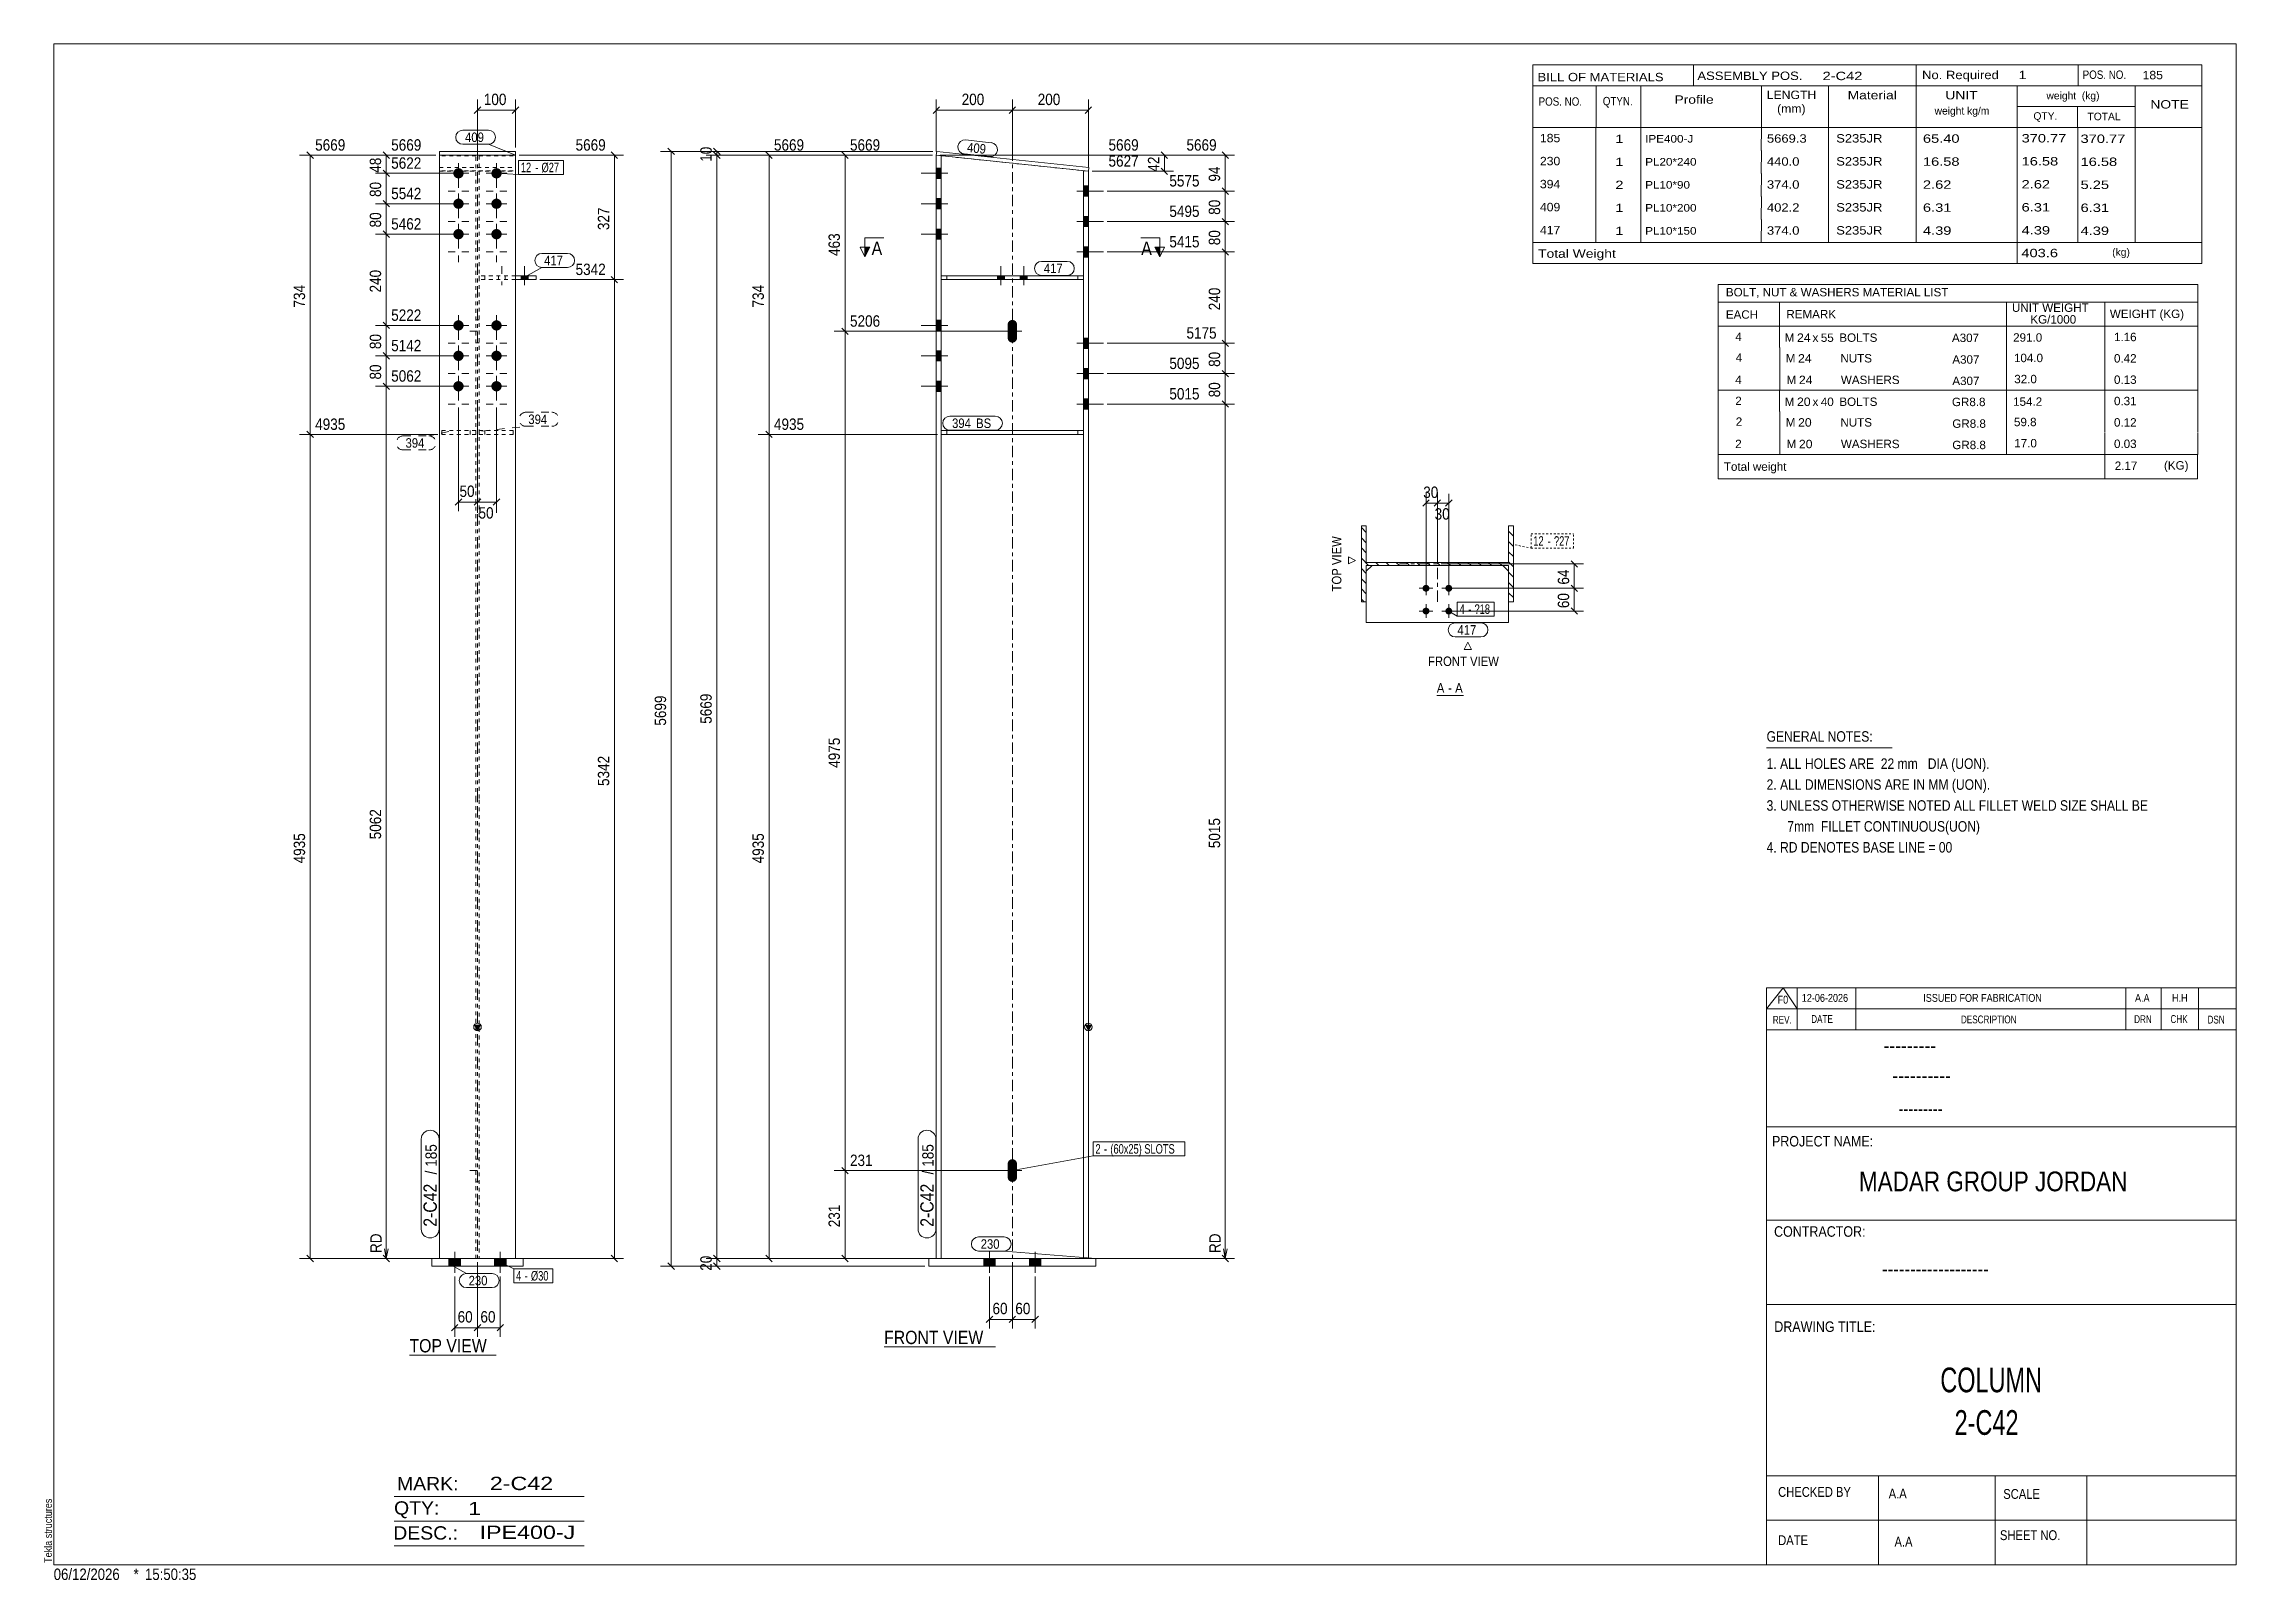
# Model space of a CAD drawing. Header units: millimetres. Extents: x 2 to 579, y 1 to 405.
import ezdxf

# ---------------------------------------------------------------- set-up
doc = ezdxf.new("R2010")
doc.units = ezdxf.units.MM
for name, pattern in [('XKITLINE00', [0]), ('XKITLINE01', [4, 1, -1, 1, -1]), ('XKITLINE02', [4, 2, -2]), ('XKITLINE03', [6, 3, -1, 1, -1]), ('XKITLINE04', [3, 0.5, -0.5, 0.5, -0.5, 0.5, -0.5])]:
    doc.linetypes.add(name, pattern=pattern)
for name, color, linetype, lineweight in [('Bolt', 3, 'Continuous', 0), ('BoltMark', 7, 'Continuous', 0), ('Dimensions', 7, 'Continuous', 0), ('DrawingSheet', 5, 'Continuous', 0), ('OtherObjectType', 7, 'Continuous', 0), ('Part', 2, 'Continuous', 0), ('PartMark', 7, 'Continuous', 0), ('Section', 6, 'Continuous', 0)]:
    doc.layers.add(name, color=color, linetype=linetype, lineweight=lineweight)
doc.styles.add('@ARIAL_UNICODE_MS_BOLD', font='ARIAL.TTF')
doc.styles.add('ARIAL', font='ARIAL.TTF')
doc.styles.add('ARIAL_NARROW', font='ARIALN.TTF')
doc.styles.add('COMIC_SANS_MS_BOLD', font='COMICBD.TTF')
doc.styles.add('SWIS721_EX_BT', font='ARIAL.TTF')
doc.styles.add('SWISSE', font='ARIAL.TTF')

# ---------------------------------------------------------------- blocks, each defined once
blk = doc.blocks.new('*A1')
at = {"layer": 'Part', "color": 7, "linetype": 'XKITLINE00', "lineweight": 0}
for p, q in [((350.22, 276.51), (348.92, 277.81)), ((388.92, 275.52), (387.62, 276.82)), ((388.92, 278.22), (388.92, 278.22)), ((388.92, 278.22), (388.92, 278.22)), ((350.22, 273.81), (348.92, 275.11)), ((350.22, 271.12), (348.92, 272.42)), ((388.92, 272.83), (387.62, 274.13)), ((388.92, 270.14), (387.62, 271.44)), ((350.82, 267.82), (348.92, 269.73)), ((350.22, 265.73), (348.92, 267.03)), ((353.52, 267.82), (352.72, 268.62)), ((356.21, 267.82), (355.41, 268.62)), ((358.91, 267.82), (358.11, 268.62)), ((361.6, 267.82), (360.8, 268.62)), ((364.29, 267.82), (363.49, 268.62)), ((366.99, 267.82), (366.19, 268.62)), ((369.68, 267.82), (368.88, 268.62)), ((372.38, 267.82), (371.58, 268.62)), ((375.07, 267.82), (374.27, 268.62)), ((377.76, 267.82), (376.96, 268.62)), ((380.46, 267.82), (379.66, 268.62)), ((383.15, 267.82), (382.35, 268.62)), ((385.85, 267.82), (385.05, 268.62)), ((388.92, 267.44), (387.62, 268.74)), ((388.92, 264.75), (387.62, 266.05)), ((350.22, 263.04), (348.92, 264.34)), ((350.22, 260.34), (348.92, 261.64)), ((388.92, 262.05), (387.62, 263.35)), ((388.92, 259.36), (387.62, 260.66)), ((349.65, 258.22), (348.92, 258.95))]:
    blk.add_line(p, q, dxfattribs=at)
blk = doc.blocks.new('*A2')
at = {"layer": 'Bolt'}
for points in [[(257.6, 326.5), (257.12, 326.41), (256.65, 326.5), (256.24, 326.77), (255.97, 327.18), (255.87, 327.66), (255.87, 331.16), (255.97, 331.64), (256.24, 332.04), (256.65, 332.31), (257.12, 332.41), (257.6, 332.31), (258.01, 332.04), (258.28, 331.64), (258.37, 331.16), (258.37, 327.66), (258.28, 327.18), (258.01, 326.77)], [(257.6, 105.77), (257.12, 105.67), (256.65, 105.77), (256.24, 106.04), (255.97, 106.45), (255.87, 106.92), (255.87, 110.42), (255.97, 110.9), (256.24, 111.31), (256.65, 111.58), (257.12, 111.67), (257.6, 111.58), (258.01, 111.31), (258.28, 110.9), (258.37, 110.42), (258.37, 106.92), (258.28, 106.45), (258.01, 106.04)]]:
    blk.add_hatch(color=3, dxfattribs=at).paths.add_polyline_path(points, flags=17)
at = {"layer": 'Bolt', "color": 3, "linetype": 'XKITLINE00', "lineweight": 0}
for p, q in [((259.62, 329.41), (254.62, 329.41)), ((257.12, 331.91), (257.12, 326.91)), ((257.12, 111.17), (257.12, 106.17)), ((259.62, 108.67), (254.62, 108.67))]:
    blk.add_line(p, q, dxfattribs=at)
blk = doc.blocks.new('*A3')
at = {"layer": 'Bolt'}
for points in [[(277.12, 364.92), (275.82, 364.92), (275.82, 367.62), (277.12, 367.62)], [(277.12, 364.92), (275.82, 364.92), (275.82, 367.62), (277.12, 367.62)], [(277.12, 356.92), (275.82, 356.92), (275.82, 359.62), (277.12, 359.62)], [(277.12, 356.92), (275.82, 356.92), (275.82, 359.62), (277.12, 359.62)], [(277.12, 348.92), (275.82, 348.92), (275.82, 351.62), (277.12, 351.62)], [(277.12, 348.92), (275.82, 348.92), (275.82, 351.62), (277.12, 351.62)], [(277.12, 324.92), (275.82, 324.92), (275.82, 327.62), (277.12, 327.62)], [(277.12, 324.92), (275.82, 324.92), (275.82, 327.62), (277.12, 327.62)], [(277.12, 316.92), (275.82, 316.92), (275.82, 319.62), (277.12, 319.62)], [(277.12, 316.92), (275.82, 316.92), (275.82, 319.62), (277.12, 319.62)], [(277.12, 308.92), (275.82, 308.92), (275.82, 311.62), (277.12, 311.62)], [(277.12, 308.92), (275.82, 308.92), (275.82, 311.62), (277.12, 311.62)]]:
    blk.add_hatch(color=3, dxfattribs=at).paths.add_polyline_path(points, flags=17)
at = {"layer": 'Bolt', "color": 3, "linetype": 'XKITLINE00', "lineweight": 0}
for p, q in [((274.07, 366.27), (281.07, 366.27)), ((274.07, 366.27), (281.07, 366.27)), ((275.82, 367.62), (277.12, 367.62)), ((275.82, 367.62), (277.12, 367.62)), ((275.82, 364.92), (277.12, 364.92)), ((275.82, 364.92), (277.12, 364.92)), ((274.07, 358.27), (281.07, 358.27)), ((274.07, 358.27), (281.07, 358.27)), ((275.82, 359.62), (277.12, 359.62)), ((275.82, 359.62), (277.12, 359.62)), ((275.82, 356.92), (277.12, 356.92)), ((275.82, 356.92), (277.12, 356.92)), ((274.07, 350.27), (281.07, 350.27)), ((274.07, 350.27), (281.07, 350.27)), ((275.82, 351.62), (277.12, 351.62)), ((275.82, 351.62), (277.12, 351.62)), ((275.82, 348.92), (277.12, 348.92)), ((275.82, 348.92), (277.12, 348.92)), ((274.07, 326.27), (281.07, 326.27)), ((274.07, 326.27), (281.07, 326.27)), ((275.82, 327.62), (277.12, 327.62)), ((275.82, 327.62), (277.12, 327.62)), ((275.82, 324.92), (277.12, 324.92)), ((275.82, 324.92), (277.12, 324.92)), ((274.07, 318.27), (281.07, 318.27)), ((274.07, 318.27), (281.07, 318.27)), ((275.82, 319.62), (277.12, 319.62)), ((275.82, 319.62), (277.12, 319.62)), ((275.82, 316.92), (277.12, 316.92)), ((275.82, 316.92), (277.12, 316.92)), ((275.82, 311.62), (277.12, 311.62)), ((275.82, 311.62), (277.12, 311.62)), ((274.07, 310.27), (281.07, 310.27)), ((274.07, 310.27), (281.07, 310.27)), ((275.82, 308.92), (277.12, 308.92)), ((275.82, 308.92), (277.12, 308.92))]:
    blk.add_line(p, q, dxfattribs=at)
blk = doc.blocks.new('*A4')
at = {"layer": 'Bolt'}
for points in [[(238.42, 369.6), (237.12, 369.6), (237.12, 372.3), (238.42, 372.3)], [(238.42, 369.6), (237.12, 369.6), (237.12, 372.3), (238.42, 372.3)], [(238.42, 361.6), (237.12, 361.6), (237.12, 364.3), (238.42, 364.3)], [(238.42, 361.6), (237.12, 361.6), (237.12, 364.3), (238.42, 364.3)], [(238.42, 353.6), (237.12, 353.6), (237.12, 356.3), (238.42, 356.3)], [(238.42, 353.6), (237.12, 353.6), (237.12, 356.3), (238.42, 356.3)], [(238.42, 329.6), (237.12, 329.6), (237.12, 332.3), (238.42, 332.3)], [(238.42, 329.6), (237.12, 329.6), (237.12, 332.3), (238.42, 332.3)], [(238.42, 321.6), (237.12, 321.6), (237.12, 324.3), (238.42, 324.3)], [(238.42, 321.6), (237.12, 321.6), (237.12, 324.3), (238.42, 324.3)], [(238.42, 313.6), (237.12, 313.6), (237.12, 316.3), (238.42, 316.3)], [(238.42, 313.6), (237.12, 313.6), (237.12, 316.3), (238.42, 316.3)]]:
    blk.add_hatch(color=3, dxfattribs=at).paths.add_polyline_path(points, flags=17)
at = {"layer": 'Bolt', "color": 3, "linetype": 'XKITLINE00', "lineweight": 0}
for p, q in [((240.17, 370.95), (233.17, 370.95)), ((240.17, 370.95), (233.17, 370.95)), ((238.42, 372.3), (237.12, 372.3)), ((238.42, 372.3), (237.12, 372.3)), ((238.42, 369.6), (237.12, 369.6)), ((238.42, 369.6), (237.12, 369.6)), ((238.42, 364.3), (237.12, 364.3)), ((238.42, 364.3), (237.12, 364.3)), ((240.17, 362.95), (233.17, 362.95)), ((240.17, 362.95), (233.17, 362.95)), ((238.42, 361.6), (237.12, 361.6)), ((238.42, 361.6), (237.12, 361.6)), ((240.17, 354.95), (233.17, 354.95)), ((240.17, 354.95), (233.17, 354.95)), ((238.42, 356.3), (237.12, 356.3)), ((238.42, 356.3), (237.12, 356.3)), ((238.42, 353.6), (237.12, 353.6)), ((238.42, 353.6), (237.12, 353.6)), ((240.17, 330.95), (233.17, 330.95)), ((240.17, 330.95), (233.17, 330.95)), ((238.42, 332.3), (237.12, 332.3)), ((238.42, 332.3), (237.12, 332.3)), ((238.42, 329.6), (237.12, 329.6)), ((238.42, 329.6), (237.12, 329.6)), ((240.17, 322.95), (233.17, 322.95)), ((240.17, 322.95), (233.17, 322.95)), ((238.42, 324.3), (237.12, 324.3)), ((238.42, 324.3), (237.12, 324.3)), ((238.42, 321.6), (237.12, 321.6)), ((238.42, 321.6), (237.12, 321.6)), ((240.17, 314.95), (233.17, 314.95)), ((240.17, 314.95), (233.17, 314.95)), ((238.42, 316.3), (237.12, 316.3)), ((238.42, 316.3), (237.12, 316.3)), ((238.42, 313.6), (237.12, 313.6)), ((238.42, 313.6), (237.12, 313.6))]:
    blk.add_line(p, q, dxfattribs=at)
blk = doc.blocks.new('*A5')
at = {"layer": 'Bolt'}
for points in [[(252.62, 85.55), (252.62, 83.55), (249.62, 83.55), (249.62, 85.55)], [(252.62, 85.55), (252.62, 83.55), (249.62, 83.55), (249.62, 85.55)], [(264.62, 85.55), (264.62, 83.55), (261.62, 83.55), (261.62, 85.55)], [(264.62, 85.55), (264.62, 83.55), (261.62, 83.55), (261.62, 85.55)]]:
    blk.add_hatch(color=3, dxfattribs=at).paths.add_polyline_path(points, flags=17)
at = {"layer": 'Bolt', "color": 3, "linetype": 'XKITLINE00', "lineweight": 0}
for p, q in [((251.12, 87.3), (251.12, 81.8)), ((251.12, 87.3), (251.12, 81.8)), ((263.12, 87.3), (263.12, 81.8)), ((263.12, 87.3), (263.12, 81.8)), ((249.62, 85.55), (249.62, 83.55)), ((249.62, 85.55), (249.62, 83.55)), ((252.62, 85.55), (252.62, 83.55)), ((252.62, 85.55), (252.62, 83.55)), ((261.62, 85.55), (261.62, 83.55)), ((261.62, 85.55), (261.62, 83.55)), ((264.62, 85.55), (264.62, 83.55)), ((264.62, 85.55), (264.62, 83.55))]:
    blk.add_line(p, q, dxfattribs=at)
blk = doc.blocks.new('*A6')
at = {"layer": 'Bolt'}
for points in [[(253.22, 343), (253.22, 344), (255.02, 344), (255.02, 343)], [(253.22, 343), (253.22, 344), (255.02, 344), (255.02, 343)], [(259.22, 343), (259.22, 344), (261.02, 344), (261.02, 343)], [(259.22, 343), (259.22, 344), (261.02, 344), (261.02, 343)]]:
    blk.add_hatch(color=3, dxfattribs=at).paths.add_polyline_path(points, flags=17)
at = {"layer": 'Bolt', "color": 3, "linetype": 'XKITLINE00', "lineweight": 0}
for p, q in [((254.12, 346.5), (254.12, 341.5)), ((254.12, 346.5), (254.12, 341.5)), ((260.12, 346.5), (260.12, 341.5)), ((260.12, 346.5), (260.12, 341.5)), ((253.22, 344), (253.22, 343)), ((253.22, 344), (253.22, 343)), ((255.02, 344), (255.02, 343)), ((255.02, 344), (255.02, 343)), ((259.22, 344), (259.22, 343)), ((259.22, 344), (259.22, 343)), ((261.02, 344), (261.02, 343)), ((261.02, 344), (261.02, 343))]:
    blk.add_line(p, q, dxfattribs=at)
blk = doc.blocks.new('*A7')
at = {"layer": 'Part'}
blk.add_hatch(color=2, dxfattribs=at).paths.add_polyline_path([(276.32, 146.95), (277.92, 146.95), (277.12, 145.55)], flags=17)
at = {"layer": 'Part', "color": 7, "linetype": 'XKITLINE03', "lineweight": 0}
for p, q in [((257.12, 206.27), (257.12, 383.6)), ((257.12, 75.55), (257.12, 206.17))]:
    blk.add_line(p, q, dxfattribs=at)
at = {"layer": 'Part', "color": 2, "linetype": 'XKITLINE00', "lineweight": 0}
for p, q in [((237.12, 375.71), (238.42, 375.57)), ((237.12, 375.71), (237.12, 206.27)), ((238.42, 375.57), (238.42, 344)), ((275.82, 371.63), (275.82, 344)), ((275.82, 371.63), (277.12, 371.49)), ((277.12, 371.49), (277.12, 206.27)), ((238.42, 343), (238.42, 206.27)), ((275.82, 343), (275.82, 206.27)), ((237.12, 206.17), (237.12, 85.55)), ((238.42, 206.17), (238.42, 85.55)), ((275.82, 206.17), (275.82, 85.55)), ((277.12, 206.17), (277.12, 85.55)), ((277.12, 145.55), (276.32, 146.95)), ((276.32, 146.95), (277.92, 146.95)), ((277.92, 146.95), (277.12, 145.55))]:
    blk.add_line(p, q, dxfattribs=at)
at = {"layer": 'Part', "color": 7, "linetype": 'XKITLINE01', "lineweight": 0}
for p, q in [((238.42, 375.57), (275.82, 371.63)), ((238.42, 344), (238.42, 343)), ((275.82, 344), (275.82, 343)), ((277.12, 85.55), (237.12, 85.55))]:
    blk.add_line(p, q, dxfattribs=at)
at = {"layer": 'Part', "color": 2, "linetype": 'XKITLINE00', "lineweight": 0}
blk.add_circle((277.12, 146.45), 1, dxfattribs=at)
blk = doc.blocks.new('*A8')
at = {"layer": 'Part', "color": 2, "linetype": 'XKITLINE00', "lineweight": 0}
for p, q in [((279.12, 85.55), (235.12, 85.55)), ((235.12, 85.55), (235.12, 83.55)), ((279.12, 83.55), (235.12, 83.55)), ((279.12, 85.55), (279.12, 83.55))]:
    blk.add_line(p, q, dxfattribs=at)
blk = doc.blocks.new('*A9')
at = {"layer": 'Part', "color": 2, "linetype": 'XKITLINE00', "lineweight": 0}
for p, q in [((237.12, 375.71), (237.23, 376.71)), ((277.12, 371.49), (237.12, 375.71)), ((237.23, 376.71), (277.23, 372.49)), ((277.23, 372.49), (277.12, 371.49))]:
    blk.add_line(p, q, dxfattribs=at)
blk = doc.blocks.new('*A10')
at = {"layer": 'Part', "color": 7, "linetype": 'XKITLINE01', "lineweight": 0}
for p, q in [((275.82, 303.27), (238.42, 303.27)), ((238.42, 302.27), (238.42, 303.27)), ((238.42, 302.27), (275.82, 302.27)), ((239.92, 302.27), (239.92, 303.27)), ((274.32, 302.27), (274.32, 303.27)), ((275.82, 302.27), (275.82, 303.27))]:
    blk.add_line(p, q, dxfattribs=at)
blk = doc.blocks.new('*A11')
at = {"layer": 'Part', "color": 2, "linetype": 'XKITLINE00', "lineweight": 0}
for p, q in [((238.42, 303.27), (275.82, 303.27)), ((275.82, 302.27), (238.42, 302.27))]:
    blk.add_line(p, q, dxfattribs=at)
at = {"layer": 'Part', "color": 7, "linetype": 'XKITLINE01', "lineweight": 0}
for p, q in [((238.42, 302.27), (238.42, 303.27)), ((239.92, 302.27), (239.92, 303.27)), ((274.32, 302.27), (274.32, 303.27)), ((275.82, 303.27), (275.82, 302.27))]:
    blk.add_line(p, q, dxfattribs=at)
blk = doc.blocks.new('*A12')
at = {"layer": 'Part', "color": 2, "linetype": 'XKITLINE00', "lineweight": 0}
for p, q in [((275.82, 344), (238.42, 344)), ((238.42, 343), (238.42, 344)), ((275.82, 343), (238.42, 343)), ((275.82, 344), (275.82, 343))]:
    blk.add_line(p, q, dxfattribs=at)
at = {"layer": 'Part', "color": 7, "linetype": 'XKITLINE01', "lineweight": 0}
for p, q in [((239.92, 343), (239.92, 344)), ((274.32, 343), (274.32, 344))]:
    blk.add_line(p, q, dxfattribs=at)
blk = doc.blocks.new('*A13')
at = {"layer": 'Bolt', "color": 3, "linetype": 'XKITLINE02', "lineweight": 0}
for p, q in [((114.45, 329.41), (118.45, 329.41)), ((116.05, 332.41), (116.85, 332.41)), ((116.05, 326.41), (116.85, 326.41)), ((116.05, 111.67), (116.85, 111.67)), ((114.45, 108.67), (118.45, 108.67)), ((116.05, 105.67), (116.85, 105.67))]:
    blk.add_line(p, q, dxfattribs=at)
blk = doc.blocks.new('*A14')
at = {"layer": 'Bolt', "color": 3, "linetype": 'XKITLINE00', "lineweight": 0}
for p, q in [((108.75, 366.27), (110.55, 366.27)), ((111.45, 368.97), (111.45, 367.17)), ((111.45, 363.57), (111.45, 365.36)), ((114.15, 366.27), (112.35, 366.27)), ((118.75, 366.27), (120.55, 366.27)), ((121.45, 368.97), (121.45, 367.17)), ((121.45, 363.57), (121.45, 365.36)), ((124.15, 366.27), (122.35, 366.27)), ((108.75, 358.27), (110.55, 358.27)), ((111.45, 360.97), (111.45, 359.17)), ((114.15, 358.27), (112.35, 358.27)), ((118.75, 358.27), (120.55, 358.27)), ((121.45, 360.97), (121.45, 359.17)), ((124.15, 358.27), (122.35, 358.27)), ((111.45, 355.57), (111.45, 357.36)), ((111.45, 352.97), (111.45, 351.17)), ((121.45, 355.57), (121.45, 357.36)), ((121.45, 352.97), (121.45, 351.17)), ((108.75, 350.27), (110.55, 350.27)), ((111.45, 347.57), (111.45, 349.36)), ((114.15, 350.27), (112.35, 350.27)), ((118.75, 350.27), (120.55, 350.27)), ((121.45, 347.57), (121.45, 349.36)), ((124.15, 350.27), (122.35, 350.27)), ((111.45, 328.97), (111.45, 327.17)), ((121.45, 328.97), (121.45, 327.17)), ((108.75, 326.27), (110.55, 326.27)), ((111.45, 323.57), (111.45, 325.36)), ((114.15, 326.27), (112.35, 326.27)), ((118.75, 326.27), (120.55, 326.27)), ((121.45, 323.57), (121.45, 325.36)), ((124.15, 326.27), (122.35, 326.27)), ((108.75, 318.27), (110.55, 318.27)), ((111.45, 320.97), (111.45, 319.17)), ((111.45, 315.57), (111.45, 317.36)), ((114.15, 318.27), (112.35, 318.27)), ((118.75, 318.27), (120.55, 318.27)), ((121.45, 320.97), (121.45, 319.17)), ((121.45, 315.57), (121.45, 317.36)), ((124.15, 318.27), (122.35, 318.27)), ((111.45, 312.97), (111.45, 311.17)), ((121.45, 312.97), (121.45, 311.17)), ((108.75, 310.27), (110.55, 310.27)), ((111.45, 307.57), (111.45, 309.36)), ((114.15, 310.27), (112.35, 310.27)), ((118.75, 310.27), (120.55, 310.27)), ((121.45, 307.57), (121.45, 309.36)), ((124.15, 310.27), (122.35, 310.27))]:
    blk.add_line(p, q, dxfattribs=at)
blk = doc.blocks.new('*A15')
at = {"layer": 'Bolt'}
for points in [[(110.1, 370.98), (110.1, 371.02), (110.1, 371.05), (110.11, 371.08), (110.11, 371.11), (110.11, 371.15), (110.12, 371.18), (110.13, 371.21), (110.13, 371.24), (110.14, 371.28), (110.15, 371.31), (110.16, 371.34), (110.17, 371.37), (110.18, 371.4), (110.19, 371.43), (110.2, 371.47), (110.22, 371.5), (110.23, 371.53), (110.24, 371.56), (110.26, 371.59), (110.28, 371.61), (110.29, 371.64), (110.31, 371.67), (110.33, 371.7), (110.35, 371.73), (110.37, 371.75), (110.39, 371.78), (110.41, 371.81), (110.43, 371.83), (110.45, 371.86), (110.47, 371.88), (110.5, 371.9), (110.52, 371.93), (110.54, 371.95), (110.57, 371.97), (110.59, 371.99), (110.62, 372.01), (110.65, 372.03), (110.67, 372.05), (110.7, 372.07), (110.73, 372.09), (110.76, 372.11), (110.78, 372.12), (110.81, 372.14), (110.84, 372.15), (110.87, 372.17), (110.9, 372.18), (110.93, 372.2), (110.96, 372.21), (111, 372.22), (111.03, 372.23), (111.06, 372.24), (111.09, 372.25), (111.12, 372.26), (111.15, 372.27), (111.19, 372.27), (111.22, 372.28), (111.25, 372.28), (111.28, 372.29), (111.32, 372.29), (111.35, 372.3), (111.38, 372.3), (111.42, 372.3), (111.45, 372.3), (111.48, 372.3), (111.52, 372.3), (111.55, 372.3), (111.58, 372.29), (111.62, 372.29), (111.65, 372.28), (111.68, 372.28), (111.71, 372.27), (111.75, 372.27), (111.78, 372.26), (111.81, 372.25), (111.84, 372.24), (111.87, 372.23), (111.9, 372.22), (111.94, 372.21), (111.97, 372.2), (112, 372.18), (112.03, 372.17), (112.06, 372.15), (112.09, 372.14), (112.12, 372.12), (112.14, 372.11), (112.17, 372.09), (112.2, 372.07), (112.23, 372.05), (112.25, 372.03), (112.28, 372.01), (112.31, 371.99), (112.33, 371.97), (112.36, 371.95), (112.38, 371.93), (112.4, 371.9), (112.43, 371.88), (112.45, 371.86), (112.47, 371.83), (112.49, 371.81), (112.51, 371.78), (112.53, 371.75), (112.55, 371.73), (112.57, 371.7), (112.59, 371.67), (112.61, 371.64), (112.62, 371.61), (112.64, 371.59), (112.66, 371.56), (112.67, 371.53), (112.68, 371.5), (112.7, 371.47), (112.71, 371.43), (112.72, 371.4), (112.73, 371.37), (112.74, 371.34), (112.75, 371.31), (112.76, 371.28), (112.77, 371.24), (112.77, 371.21), (112.78, 371.18), (112.79, 371.15), (112.79, 371.11), (112.79, 371.08), (112.8, 371.05), (112.8, 371.02), (112.8, 370.98), (112.8, 370.95), (112.8, 370.92), (112.8, 370.88), (112.8, 370.85), (112.79, 370.82), (112.79, 370.78), (112.79, 370.75), (112.78, 370.72), (112.77, 370.69), (112.77, 370.65), (112.76, 370.62), (112.75, 370.59), (112.74, 370.56), (112.73, 370.53), (112.72, 370.49), (112.71, 370.46), (112.7, 370.43), (112.68, 370.4), (112.67, 370.37), (112.66, 370.34), (112.64, 370.31), (112.62, 370.28), (112.61, 370.25), (112.59, 370.23), (112.57, 370.2), (112.55, 370.17), (112.53, 370.14), (112.51, 370.12), (112.49, 370.09), (112.47, 370.07), (112.45, 370.04), (112.43, 370.02), (112.4, 369.99), (112.38, 369.97), (112.36, 369.95), (112.33, 369.93), (112.31, 369.91), (112.28, 369.88), (112.25, 369.86), (112.23, 369.85), (112.2, 369.83), (112.17, 369.81), (112.14, 369.79), (112.12, 369.77), (112.09, 369.76), (112.06, 369.74), (112.03, 369.73), (112, 369.71), (111.97, 369.7), (111.94, 369.69), (111.9, 369.68), (111.87, 369.67), (111.84, 369.66), (111.81, 369.65), (111.78, 369.64), (111.75, 369.63), (111.71, 369.62), (111.68, 369.62), (111.65, 369.61), (111.62, 369.61), (111.58, 369.61), (111.55, 369.6), (111.52, 369.6), (111.48, 369.6), (111.45, 369.6), (111.42, 369.6), (111.38, 369.6), (111.35, 369.6), (111.32, 369.61), (111.28, 369.61), (111.25, 369.61), (111.22, 369.62), (111.19, 369.62), (111.15, 369.63), (111.12, 369.64), (111.09, 369.65), (111.06, 369.66), (111.03, 369.67), (111, 369.68), (110.96, 369.69), (110.93, 369.7), (110.9, 369.71), (110.87, 369.73), (110.84, 369.74), (110.81, 369.76), (110.78, 369.77), (110.76, 369.79), (110.73, 369.81), (110.7, 369.83), (110.67, 369.85), (110.65, 369.86), (110.62, 369.88), (110.59, 369.91), (110.57, 369.93), (110.54, 369.95), (110.52, 369.97), (110.5, 369.99), (110.47, 370.02), (110.45, 370.04), (110.43, 370.07), (110.41, 370.09), (110.39, 370.12), (110.37, 370.14), (110.35, 370.17), (110.33, 370.2), (110.31, 370.23), (110.29, 370.25), (110.28, 370.28), (110.26, 370.31), (110.24, 370.34), (110.23, 370.37), (110.22, 370.4), (110.2, 370.43), (110.19, 370.46), (110.18, 370.49), (110.17, 370.53), (110.16, 370.56), (110.15, 370.59), (110.14, 370.62), (110.13, 370.65), (110.13, 370.69), (110.12, 370.72), (110.11, 370.75), (110.11, 370.78), (110.11, 370.82), (110.1, 370.85), (110.1, 370.88), (110.1, 370.92), (110.1, 370.95)], [(120.1, 370.98), (120.1, 371.02), (120.1, 371.05), (120.11, 371.08), (120.11, 371.11), (120.11, 371.15), (120.12, 371.18), (120.13, 371.21), (120.13, 371.24), (120.14, 371.28), (120.15, 371.31), (120.16, 371.34), (120.17, 371.37), (120.18, 371.4), (120.19, 371.43), (120.2, 371.47), (120.22, 371.5), (120.23, 371.53), (120.24, 371.56), (120.26, 371.59), (120.28, 371.61), (120.29, 371.64), (120.31, 371.67), (120.33, 371.7), (120.35, 371.73), (120.37, 371.75), (120.39, 371.78), (120.41, 371.81), (120.43, 371.83), (120.45, 371.86), (120.47, 371.88), (120.5, 371.9), (120.52, 371.93), (120.54, 371.95), (120.57, 371.97), (120.59, 371.99), (120.62, 372.01), (120.65, 372.03), (120.67, 372.05), (120.7, 372.07), (120.73, 372.09), (120.76, 372.11), (120.78, 372.12), (120.81, 372.14), (120.84, 372.15), (120.87, 372.17), (120.9, 372.18), (120.93, 372.2), (120.96, 372.21), (121, 372.22), (121.03, 372.23), (121.06, 372.24), (121.09, 372.25), (121.12, 372.26), (121.15, 372.27), (121.19, 372.27), (121.22, 372.28), (121.25, 372.28), (121.28, 372.29), (121.32, 372.29), (121.35, 372.3), (121.38, 372.3), (121.42, 372.3), (121.45, 372.3), (121.48, 372.3), (121.52, 372.3), (121.55, 372.3), (121.58, 372.29), (121.62, 372.29), (121.65, 372.28), (121.68, 372.28), (121.71, 372.27), (121.75, 372.27), (121.78, 372.26), (121.81, 372.25), (121.84, 372.24), (121.87, 372.23), (121.9, 372.22), (121.94, 372.21), (121.97, 372.2), (122, 372.18), (122.03, 372.17), (122.06, 372.15), (122.09, 372.14), (122.12, 372.12), (122.14, 372.11), (122.17, 372.09), (122.2, 372.07), (122.23, 372.05), (122.25, 372.03), (122.28, 372.01), (122.31, 371.99), (122.33, 371.97), (122.36, 371.95), (122.38, 371.93), (122.4, 371.9), (122.43, 371.88), (122.45, 371.86), (122.47, 371.83), (122.49, 371.81), (122.51, 371.78), (122.53, 371.75), (122.55, 371.73), (122.57, 371.7), (122.59, 371.67), (122.61, 371.64), (122.62, 371.61), (122.64, 371.59), (122.66, 371.56), (122.67, 371.53), (122.68, 371.5), (122.7, 371.47), (122.71, 371.43), (122.72, 371.4), (122.73, 371.37), (122.74, 371.34), (122.75, 371.31), (122.76, 371.28), (122.77, 371.24), (122.77, 371.21), (122.78, 371.18), (122.79, 371.15), (122.79, 371.11), (122.79, 371.08), (122.8, 371.05), (122.8, 371.02), (122.8, 370.98), (122.8, 370.95), (122.8, 370.92), (122.8, 370.88), (122.8, 370.85), (122.79, 370.82), (122.79, 370.78), (122.79, 370.75), (122.78, 370.72), (122.77, 370.69), (122.77, 370.65), (122.76, 370.62), (122.75, 370.59), (122.74, 370.56), (122.73, 370.53), (122.72, 370.49), (122.71, 370.46), (122.7, 370.43), (122.68, 370.4), (122.67, 370.37), (122.66, 370.34), (122.64, 370.31), (122.62, 370.28), (122.61, 370.25), (122.59, 370.23), (122.57, 370.2), (122.55, 370.17), (122.53, 370.14), (122.51, 370.12), (122.49, 370.09), (122.47, 370.07), (122.45, 370.04), (122.43, 370.02), (122.4, 369.99), (122.38, 369.97), (122.36, 369.95), (122.33, 369.93), (122.31, 369.91), (122.28, 369.88), (122.25, 369.86), (122.23, 369.85), (122.2, 369.83), (122.17, 369.81), (122.14, 369.79), (122.12, 369.77), (122.09, 369.76), (122.06, 369.74), (122.03, 369.73), (122, 369.71), (121.97, 369.7), (121.94, 369.69), (121.9, 369.68), (121.87, 369.67), (121.84, 369.66), (121.81, 369.65), (121.78, 369.64), (121.75, 369.63), (121.71, 369.62), (121.68, 369.62), (121.65, 369.61), (121.62, 369.61), (121.58, 369.61), (121.55, 369.6), (121.52, 369.6), (121.48, 369.6), (121.45, 369.6), (121.42, 369.6), (121.38, 369.6), (121.35, 369.6), (121.32, 369.61), (121.28, 369.61), (121.25, 369.61), (121.22, 369.62), (121.19, 369.62), (121.15, 369.63), (121.12, 369.64), (121.09, 369.65), (121.06, 369.66), (121.03, 369.67), (121, 369.68), (120.96, 369.69), (120.93, 369.7), (120.9, 369.71), (120.87, 369.73), (120.84, 369.74), (120.81, 369.76), (120.78, 369.77), (120.76, 369.79), (120.73, 369.81), (120.7, 369.83), (120.67, 369.85), (120.65, 369.86), (120.62, 369.88), (120.59, 369.91), (120.57, 369.93), (120.54, 369.95), (120.52, 369.97), (120.5, 369.99), (120.47, 370.02), (120.45, 370.04), (120.43, 370.07), (120.41, 370.09), (120.39, 370.12), (120.37, 370.14), (120.35, 370.17), (120.33, 370.2), (120.31, 370.23), (120.29, 370.25), (120.28, 370.28), (120.26, 370.31), (120.24, 370.34), (120.23, 370.37), (120.22, 370.4), (120.2, 370.43), (120.19, 370.46), (120.18, 370.49), (120.17, 370.53), (120.16, 370.56), (120.15, 370.59), (120.14, 370.62), (120.13, 370.65), (120.13, 370.69), (120.12, 370.72), (120.11, 370.75), (120.11, 370.78), (120.11, 370.82), (120.1, 370.85), (120.1, 370.88), (120.1, 370.92), (120.1, 370.95)], [(110.1, 362.98), (110.1, 363.02), (110.1, 363.05), (110.11, 363.08), (110.11, 363.11), (110.11, 363.15), (110.12, 363.18), (110.13, 363.21), (110.13, 363.24), (110.14, 363.28), (110.15, 363.31), (110.16, 363.34), (110.17, 363.37), (110.18, 363.4), (110.19, 363.43), (110.2, 363.47), (110.22, 363.5), (110.23, 363.53), (110.24, 363.56), (110.26, 363.59), (110.28, 363.61), (110.29, 363.64), (110.31, 363.67), (110.33, 363.7), (110.35, 363.73), (110.37, 363.75), (110.39, 363.78), (110.41, 363.81), (110.43, 363.83), (110.45, 363.86), (110.47, 363.88), (110.5, 363.9), (110.52, 363.93), (110.54, 363.95), (110.57, 363.97), (110.59, 363.99), (110.62, 364.01), (110.65, 364.03), (110.67, 364.05), (110.7, 364.07), (110.73, 364.09), (110.76, 364.11), (110.78, 364.12), (110.81, 364.14), (110.84, 364.15), (110.87, 364.17), (110.9, 364.18), (110.93, 364.2), (110.96, 364.21), (111, 364.22), (111.03, 364.23), (111.06, 364.24), (111.09, 364.25), (111.12, 364.26), (111.15, 364.27), (111.19, 364.27), (111.22, 364.28), (111.25, 364.28), (111.28, 364.29), (111.32, 364.29), (111.35, 364.3), (111.38, 364.3), (111.42, 364.3), (111.45, 364.3), (111.48, 364.3), (111.52, 364.3), (111.55, 364.3), (111.58, 364.29), (111.62, 364.29), (111.65, 364.28), (111.68, 364.28), (111.71, 364.27), (111.75, 364.27), (111.78, 364.26), (111.81, 364.25), (111.84, 364.24), (111.87, 364.23), (111.9, 364.22), (111.94, 364.21), (111.97, 364.2), (112, 364.18), (112.03, 364.17), (112.06, 364.15), (112.09, 364.14), (112.12, 364.12), (112.14, 364.11), (112.17, 364.09), (112.2, 364.07), (112.23, 364.05), (112.25, 364.03), (112.28, 364.01), (112.31, 363.99), (112.33, 363.97), (112.36, 363.95), (112.38, 363.93), (112.4, 363.9), (112.43, 363.88), (112.45, 363.86), (112.47, 363.83), (112.49, 363.81), (112.51, 363.78), (112.53, 363.75), (112.55, 363.73), (112.57, 363.7), (112.59, 363.67), (112.61, 363.64), (112.62, 363.61), (112.64, 363.59), (112.66, 363.56), (112.67, 363.53), (112.68, 363.5), (112.7, 363.47), (112.71, 363.43), (112.72, 363.4), (112.73, 363.37), (112.74, 363.34), (112.75, 363.31), (112.76, 363.28), (112.77, 363.24), (112.77, 363.21), (112.78, 363.18), (112.79, 363.15), (112.79, 363.11), (112.79, 363.08), (112.8, 363.05), (112.8, 363.02), (112.8, 362.98), (112.8, 362.95), (112.8, 362.92), (112.8, 362.88), (112.8, 362.85), (112.79, 362.82), (112.79, 362.78), (112.79, 362.75), (112.78, 362.72), (112.77, 362.69), (112.77, 362.65), (112.76, 362.62), (112.75, 362.59), (112.74, 362.56), (112.73, 362.53), (112.72, 362.49), (112.71, 362.46), (112.7, 362.43), (112.68, 362.4), (112.67, 362.37), (112.66, 362.34), (112.64, 362.31), (112.62, 362.28), (112.61, 362.25), (112.59, 362.23), (112.57, 362.2), (112.55, 362.17), (112.53, 362.14), (112.51, 362.12), (112.49, 362.09), (112.47, 362.07), (112.45, 362.04), (112.43, 362.02), (112.4, 361.99), (112.38, 361.97), (112.36, 361.95), (112.33, 361.93), (112.31, 361.91), (112.28, 361.88), (112.25, 361.86), (112.23, 361.85), (112.2, 361.83), (112.17, 361.81), (112.14, 361.79), (112.12, 361.77), (112.09, 361.76), (112.06, 361.74), (112.03, 361.73), (112, 361.71), (111.97, 361.7), (111.94, 361.69), (111.9, 361.68), (111.87, 361.67), (111.84, 361.66), (111.81, 361.65), (111.78, 361.64), (111.75, 361.63), (111.71, 361.62), (111.68, 361.62), (111.65, 361.61), (111.62, 361.61), (111.58, 361.61), (111.55, 361.6), (111.52, 361.6), (111.48, 361.6), (111.45, 361.6), (111.42, 361.6), (111.38, 361.6), (111.35, 361.6), (111.32, 361.61), (111.28, 361.61), (111.25, 361.61), (111.22, 361.62), (111.19, 361.62), (111.15, 361.63), (111.12, 361.64), (111.09, 361.65), (111.06, 361.66), (111.03, 361.67), (111, 361.68), (110.96, 361.69), (110.93, 361.7), (110.9, 361.71), (110.87, 361.73), (110.84, 361.74), (110.81, 361.76), (110.78, 361.77), (110.76, 361.79), (110.73, 361.81), (110.7, 361.83), (110.67, 361.85), (110.65, 361.86), (110.62, 361.88), (110.59, 361.91), (110.57, 361.93), (110.54, 361.95), (110.52, 361.97), (110.5, 361.99), (110.47, 362.02), (110.45, 362.04), (110.43, 362.07), (110.41, 362.09), (110.39, 362.12), (110.37, 362.14), (110.35, 362.17), (110.33, 362.2), (110.31, 362.23), (110.29, 362.25), (110.28, 362.28), (110.26, 362.31), (110.24, 362.34), (110.23, 362.37), (110.22, 362.4), (110.2, 362.43), (110.19, 362.46), (110.18, 362.49), (110.17, 362.53), (110.16, 362.56), (110.15, 362.59), (110.14, 362.62), (110.13, 362.65), (110.13, 362.69), (110.12, 362.72), (110.11, 362.75), (110.11, 362.78), (110.11, 362.82), (110.1, 362.85), (110.1, 362.88), (110.1, 362.92), (110.1, 362.95)], [(120.1, 362.98), (120.1, 363.02), (120.1, 363.05), (120.11, 363.08), (120.11, 363.11), (120.11, 363.15), (120.12, 363.18), (120.13, 363.21), (120.13, 363.24), (120.14, 363.28), (120.15, 363.31), (120.16, 363.34), (120.17, 363.37), (120.18, 363.4), (120.19, 363.43), (120.2, 363.47), (120.22, 363.5), (120.23, 363.53), (120.24, 363.56), (120.26, 363.59), (120.28, 363.61), (120.29, 363.64), (120.31, 363.67), (120.33, 363.7), (120.35, 363.73), (120.37, 363.75), (120.39, 363.78), (120.41, 363.81), (120.43, 363.83), (120.45, 363.86), (120.47, 363.88), (120.5, 363.9), (120.52, 363.93), (120.54, 363.95), (120.57, 363.97), (120.59, 363.99), (120.62, 364.01), (120.65, 364.03), (120.67, 364.05), (120.7, 364.07), (120.73, 364.09), (120.76, 364.11), (120.78, 364.12), (120.81, 364.14), (120.84, 364.15), (120.87, 364.17), (120.9, 364.18), (120.93, 364.2), (120.96, 364.21), (121, 364.22), (121.03, 364.23), (121.06, 364.24), (121.09, 364.25), (121.12, 364.26), (121.15, 364.27), (121.19, 364.27), (121.22, 364.28), (121.25, 364.28), (121.28, 364.29), (121.32, 364.29), (121.35, 364.3), (121.38, 364.3), (121.42, 364.3), (121.45, 364.3), (121.48, 364.3), (121.52, 364.3), (121.55, 364.3), (121.58, 364.29), (121.62, 364.29), (121.65, 364.28), (121.68, 364.28), (121.71, 364.27), (121.75, 364.27), (121.78, 364.26), (121.81, 364.25), (121.84, 364.24), (121.87, 364.23), (121.9, 364.22), (121.94, 364.21), (121.97, 364.2), (122, 364.18), (122.03, 364.17), (122.06, 364.15), (122.09, 364.14), (122.12, 364.12), (122.14, 364.11), (122.17, 364.09), (122.2, 364.07), (122.23, 364.05), (122.25, 364.03), (122.28, 364.01), (122.31, 363.99), (122.33, 363.97), (122.36, 363.95), (122.38, 363.93), (122.4, 363.9), (122.43, 363.88), (122.45, 363.86), (122.47, 363.83), (122.49, 363.81), (122.51, 363.78), (122.53, 363.75), (122.55, 363.73), (122.57, 363.7), (122.59, 363.67), (122.61, 363.64), (122.62, 363.61), (122.64, 363.59), (122.66, 363.56), (122.67, 363.53), (122.68, 363.5), (122.7, 363.47), (122.71, 363.43), (122.72, 363.4), (122.73, 363.37), (122.74, 363.34), (122.75, 363.31), (122.76, 363.28), (122.77, 363.24), (122.77, 363.21), (122.78, 363.18), (122.79, 363.15), (122.79, 363.11), (122.79, 363.08), (122.8, 363.05), (122.8, 363.02), (122.8, 362.98), (122.8, 362.95), (122.8, 362.92), (122.8, 362.88), (122.8, 362.85), (122.79, 362.82), (122.79, 362.78), (122.79, 362.75), (122.78, 362.72), (122.77, 362.69), (122.77, 362.65), (122.76, 362.62), (122.75, 362.59), (122.74, 362.56), (122.73, 362.53), (122.72, 362.49), (122.71, 362.46), (122.7, 362.43), (122.68, 362.4), (122.67, 362.37), (122.66, 362.34), (122.64, 362.31), (122.62, 362.28), (122.61, 362.25), (122.59, 362.23), (122.57, 362.2), (122.55, 362.17), (122.53, 362.14), (122.51, 362.12), (122.49, 362.09), (122.47, 362.07), (122.45, 362.04), (122.43, 362.02), (122.4, 361.99), (122.38, 361.97), (122.36, 361.95), (122.33, 361.93), (122.31, 361.91), (122.28, 361.88), (122.25, 361.86), (122.23, 361.85), (122.2, 361.83), (122.17, 361.81), (122.14, 361.79), (122.12, 361.77), (122.09, 361.76), (122.06, 361.74), (122.03, 361.73), (122, 361.71), (121.97, 361.7), (121.94, 361.69), (121.9, 361.68), (121.87, 361.67), (121.84, 361.66), (121.81, 361.65), (121.78, 361.64), (121.75, 361.63), (121.71, 361.62), (121.68, 361.62), (121.65, 361.61), (121.62, 361.61), (121.58, 361.61), (121.55, 361.6), (121.52, 361.6), (121.48, 361.6), (121.45, 361.6), (121.42, 361.6), (121.38, 361.6), (121.35, 361.6), (121.32, 361.61), (121.28, 361.61), (121.25, 361.61), (121.22, 361.62), (121.19, 361.62), (121.15, 361.63), (121.12, 361.64), (121.09, 361.65), (121.06, 361.66), (121.03, 361.67), (121, 361.68), (120.96, 361.69), (120.93, 361.7), (120.9, 361.71), (120.87, 361.73), (120.84, 361.74), (120.81, 361.76), (120.78, 361.77), (120.76, 361.79), (120.73, 361.81), (120.7, 361.83), (120.67, 361.85), (120.65, 361.86), (120.62, 361.88), (120.59, 361.91), (120.57, 361.93), (120.54, 361.95), (120.52, 361.97), (120.5, 361.99), (120.47, 362.02), (120.45, 362.04), (120.43, 362.07), (120.41, 362.09), (120.39, 362.12), (120.37, 362.14), (120.35, 362.17), (120.33, 362.2), (120.31, 362.23), (120.29, 362.25), (120.28, 362.28), (120.26, 362.31), (120.24, 362.34), (120.23, 362.37), (120.22, 362.4), (120.2, 362.43), (120.19, 362.46), (120.18, 362.49), (120.17, 362.53), (120.16, 362.56), (120.15, 362.59), (120.14, 362.62), (120.13, 362.65), (120.13, 362.69), (120.12, 362.72), (120.11, 362.75), (120.11, 362.78), (120.11, 362.82), (120.1, 362.85), (120.1, 362.88), (120.1, 362.92), (120.1, 362.95)], [(110.1, 354.98), (110.1, 355.02), (110.1, 355.05), (110.11, 355.08), (110.11, 355.11), (110.11, 355.15), (110.12, 355.18), (110.13, 355.21), (110.13, 355.24), (110.14, 355.28), (110.15, 355.31), (110.16, 355.34), (110.17, 355.37), (110.18, 355.4), (110.19, 355.43), (110.2, 355.47), (110.22, 355.5), (110.23, 355.53), (110.24, 355.56), (110.26, 355.59), (110.28, 355.61), (110.29, 355.64), (110.31, 355.67), (110.33, 355.7), (110.35, 355.73), (110.37, 355.75), (110.39, 355.78), (110.41, 355.81), (110.43, 355.83), (110.45, 355.86), (110.47, 355.88), (110.5, 355.9), (110.52, 355.93), (110.54, 355.95), (110.57, 355.97), (110.59, 355.99), (110.62, 356.01), (110.65, 356.03), (110.67, 356.05), (110.7, 356.07), (110.73, 356.09), (110.76, 356.11), (110.78, 356.12), (110.81, 356.14), (110.84, 356.15), (110.87, 356.17), (110.9, 356.18), (110.93, 356.2), (110.96, 356.21), (111, 356.22), (111.03, 356.23), (111.06, 356.24), (111.09, 356.25), (111.12, 356.26), (111.15, 356.27), (111.19, 356.27), (111.22, 356.28), (111.25, 356.28), (111.28, 356.29), (111.32, 356.29), (111.35, 356.3), (111.38, 356.3), (111.42, 356.3), (111.45, 356.3), (111.48, 356.3), (111.52, 356.3), (111.55, 356.3), (111.58, 356.29), (111.62, 356.29), (111.65, 356.28), (111.68, 356.28), (111.71, 356.27), (111.75, 356.27), (111.78, 356.26), (111.81, 356.25), (111.84, 356.24), (111.87, 356.23), (111.9, 356.22), (111.94, 356.21), (111.97, 356.2), (112, 356.18), (112.03, 356.17), (112.06, 356.15), (112.09, 356.14), (112.12, 356.12), (112.14, 356.11), (112.17, 356.09), (112.2, 356.07), (112.23, 356.05), (112.25, 356.03), (112.28, 356.01), (112.31, 355.99), (112.33, 355.97), (112.36, 355.95), (112.38, 355.93), (112.4, 355.9), (112.43, 355.88), (112.45, 355.86), (112.47, 355.83), (112.49, 355.81), (112.51, 355.78), (112.53, 355.75), (112.55, 355.73), (112.57, 355.7), (112.59, 355.67), (112.61, 355.64), (112.62, 355.61), (112.64, 355.59), (112.66, 355.56), (112.67, 355.53), (112.68, 355.5), (112.7, 355.47), (112.71, 355.43), (112.72, 355.4), (112.73, 355.37), (112.74, 355.34), (112.75, 355.31), (112.76, 355.28), (112.77, 355.24), (112.77, 355.21), (112.78, 355.18), (112.79, 355.15), (112.79, 355.11), (112.79, 355.08), (112.8, 355.05), (112.8, 355.02), (112.8, 354.98), (112.8, 354.95), (112.8, 354.92), (112.8, 354.88), (112.8, 354.85), (112.79, 354.82), (112.79, 354.78), (112.79, 354.75), (112.78, 354.72), (112.77, 354.69), (112.77, 354.65), (112.76, 354.62), (112.75, 354.59), (112.74, 354.56), (112.73, 354.53), (112.72, 354.49), (112.71, 354.46), (112.7, 354.43), (112.68, 354.4), (112.67, 354.37), (112.66, 354.34), (112.64, 354.31), (112.62, 354.28), (112.61, 354.25), (112.59, 354.23), (112.57, 354.2), (112.55, 354.17), (112.53, 354.14), (112.51, 354.12), (112.49, 354.09), (112.47, 354.07), (112.45, 354.04), (112.43, 354.02), (112.4, 353.99), (112.38, 353.97), (112.36, 353.95), (112.33, 353.93), (112.31, 353.91), (112.28, 353.88), (112.25, 353.86), (112.23, 353.85), (112.2, 353.83), (112.17, 353.81), (112.14, 353.79), (112.12, 353.77), (112.09, 353.76), (112.06, 353.74), (112.03, 353.73), (112, 353.71), (111.97, 353.7), (111.94, 353.69), (111.9, 353.68), (111.87, 353.67), (111.84, 353.66), (111.81, 353.65), (111.78, 353.64), (111.75, 353.63), (111.71, 353.62), (111.68, 353.62), (111.65, 353.61), (111.62, 353.61), (111.58, 353.61), (111.55, 353.6), (111.52, 353.6), (111.48, 353.6), (111.45, 353.6), (111.42, 353.6), (111.38, 353.6), (111.35, 353.6), (111.32, 353.61), (111.28, 353.61), (111.25, 353.61), (111.22, 353.62), (111.19, 353.62), (111.15, 353.63), (111.12, 353.64), (111.09, 353.65), (111.06, 353.66), (111.03, 353.67), (111, 353.68), (110.96, 353.69), (110.93, 353.7), (110.9, 353.71), (110.87, 353.73), (110.84, 353.74), (110.81, 353.76), (110.78, 353.77), (110.76, 353.79), (110.73, 353.81), (110.7, 353.83), (110.67, 353.85), (110.65, 353.86), (110.62, 353.88), (110.59, 353.91), (110.57, 353.93), (110.54, 353.95), (110.52, 353.97), (110.5, 353.99), (110.47, 354.02), (110.45, 354.04), (110.43, 354.07), (110.41, 354.09), (110.39, 354.12), (110.37, 354.14), (110.35, 354.17), (110.33, 354.2), (110.31, 354.23), (110.29, 354.25), (110.28, 354.28), (110.26, 354.31), (110.24, 354.34), (110.23, 354.37), (110.22, 354.4), (110.2, 354.43), (110.19, 354.46), (110.18, 354.49), (110.17, 354.53), (110.16, 354.56), (110.15, 354.59), (110.14, 354.62), (110.13, 354.65), (110.13, 354.69), (110.12, 354.72), (110.11, 354.75), (110.11, 354.78), (110.11, 354.82), (110.1, 354.85), (110.1, 354.88), (110.1, 354.92), (110.1, 354.95)], [(120.1, 354.98), (120.1, 355.02), (120.1, 355.05), (120.11, 355.08), (120.11, 355.11), (120.11, 355.15), (120.12, 355.18), (120.13, 355.21), (120.13, 355.24), (120.14, 355.28), (120.15, 355.31), (120.16, 355.34), (120.17, 355.37), (120.18, 355.4), (120.19, 355.43), (120.2, 355.47), (120.22, 355.5), (120.23, 355.53), (120.24, 355.56), (120.26, 355.59), (120.28, 355.61), (120.29, 355.64), (120.31, 355.67), (120.33, 355.7), (120.35, 355.73), (120.37, 355.75), (120.39, 355.78), (120.41, 355.81), (120.43, 355.83), (120.45, 355.86), (120.47, 355.88), (120.5, 355.9), (120.52, 355.93), (120.54, 355.95), (120.57, 355.97), (120.59, 355.99), (120.62, 356.01), (120.65, 356.03), (120.67, 356.05), (120.7, 356.07), (120.73, 356.09), (120.76, 356.11), (120.78, 356.12), (120.81, 356.14), (120.84, 356.15), (120.87, 356.17), (120.9, 356.18), (120.93, 356.2), (120.96, 356.21), (121, 356.22), (121.03, 356.23), (121.06, 356.24), (121.09, 356.25), (121.12, 356.26), (121.15, 356.27), (121.19, 356.27), (121.22, 356.28), (121.25, 356.28), (121.28, 356.29), (121.32, 356.29), (121.35, 356.3), (121.38, 356.3), (121.42, 356.3), (121.45, 356.3), (121.48, 356.3), (121.52, 356.3), (121.55, 356.3), (121.58, 356.29), (121.62, 356.29), (121.65, 356.28), (121.68, 356.28), (121.71, 356.27), (121.75, 356.27), (121.78, 356.26), (121.81, 356.25), (121.84, 356.24), (121.87, 356.23), (121.9, 356.22), (121.94, 356.21), (121.97, 356.2), (122, 356.18), (122.03, 356.17), (122.06, 356.15), (122.09, 356.14), (122.12, 356.12), (122.14, 356.11), (122.17, 356.09), (122.2, 356.07), (122.23, 356.05), (122.25, 356.03), (122.28, 356.01), (122.31, 355.99), (122.33, 355.97), (122.36, 355.95), (122.38, 355.93), (122.4, 355.9), (122.43, 355.88), (122.45, 355.86), (122.47, 355.83), (122.49, 355.81), (122.51, 355.78), (122.53, 355.75), (122.55, 355.73), (122.57, 355.7), (122.59, 355.67), (122.61, 355.64), (122.62, 355.61), (122.64, 355.59), (122.66, 355.56), (122.67, 355.53), (122.68, 355.5), (122.7, 355.47), (122.71, 355.43), (122.72, 355.4), (122.73, 355.37), (122.74, 355.34), (122.75, 355.31), (122.76, 355.28), (122.77, 355.24), (122.77, 355.21), (122.78, 355.18), (122.79, 355.15), (122.79, 355.11), (122.79, 355.08), (122.8, 355.05), (122.8, 355.02), (122.8, 354.98), (122.8, 354.95), (122.8, 354.92), (122.8, 354.88), (122.8, 354.85), (122.79, 354.82), (122.79, 354.78), (122.79, 354.75), (122.78, 354.72), (122.77, 354.69), (122.77, 354.65), (122.76, 354.62), (122.75, 354.59), (122.74, 354.56), (122.73, 354.53), (122.72, 354.49), (122.71, 354.46), (122.7, 354.43), (122.68, 354.4), (122.67, 354.37), (122.66, 354.34), (122.64, 354.31), (122.62, 354.28), (122.61, 354.25), (122.59, 354.23), (122.57, 354.2), (122.55, 354.17), (122.53, 354.14), (122.51, 354.12), (122.49, 354.09), (122.47, 354.07), (122.45, 354.04), (122.43, 354.02), (122.4, 353.99), (122.38, 353.97), (122.36, 353.95), (122.33, 353.93), (122.31, 353.91), (122.28, 353.88), (122.25, 353.86), (122.23, 353.85), (122.2, 353.83), (122.17, 353.81), (122.14, 353.79), (122.12, 353.77), (122.09, 353.76), (122.06, 353.74), (122.03, 353.73), (122, 353.71), (121.97, 353.7), (121.94, 353.69), (121.9, 353.68), (121.87, 353.67), (121.84, 353.66), (121.81, 353.65), (121.78, 353.64), (121.75, 353.63), (121.71, 353.62), (121.68, 353.62), (121.65, 353.61), (121.62, 353.61), (121.58, 353.61), (121.55, 353.6), (121.52, 353.6), (121.48, 353.6), (121.45, 353.6), (121.42, 353.6), (121.38, 353.6), (121.35, 353.6), (121.32, 353.61), (121.28, 353.61), (121.25, 353.61), (121.22, 353.62), (121.19, 353.62), (121.15, 353.63), (121.12, 353.64), (121.09, 353.65), (121.06, 353.66), (121.03, 353.67), (121, 353.68), (120.96, 353.69), (120.93, 353.7), (120.9, 353.71), (120.87, 353.73), (120.84, 353.74), (120.81, 353.76), (120.78, 353.77), (120.76, 353.79), (120.73, 353.81), (120.7, 353.83), (120.67, 353.85), (120.65, 353.86), (120.62, 353.88), (120.59, 353.91), (120.57, 353.93), (120.54, 353.95), (120.52, 353.97), (120.5, 353.99), (120.47, 354.02), (120.45, 354.04), (120.43, 354.07), (120.41, 354.09), (120.39, 354.12), (120.37, 354.14), (120.35, 354.17), (120.33, 354.2), (120.31, 354.23), (120.29, 354.25), (120.28, 354.28), (120.26, 354.31), (120.24, 354.34), (120.23, 354.37), (120.22, 354.4), (120.2, 354.43), (120.19, 354.46), (120.18, 354.49), (120.17, 354.53), (120.16, 354.56), (120.15, 354.59), (120.14, 354.62), (120.13, 354.65), (120.13, 354.69), (120.12, 354.72), (120.11, 354.75), (120.11, 354.78), (120.11, 354.82), (120.1, 354.85), (120.1, 354.88), (120.1, 354.92), (120.1, 354.95)], [(110.1, 330.98), (110.1, 331.02), (110.1, 331.05), (110.11, 331.08), (110.11, 331.11), (110.11, 331.15), (110.12, 331.18), (110.13, 331.21), (110.13, 331.24), (110.14, 331.28), (110.15, 331.31), (110.16, 331.34), (110.17, 331.37), (110.18, 331.4), (110.19, 331.43), (110.2, 331.47), (110.22, 331.5), (110.23, 331.53), (110.24, 331.56), (110.26, 331.59), (110.28, 331.61), (110.29, 331.64), (110.31, 331.67), (110.33, 331.7), (110.35, 331.73), (110.37, 331.75), (110.39, 331.78), (110.41, 331.81), (110.43, 331.83), (110.45, 331.86), (110.47, 331.88), (110.5, 331.9), (110.52, 331.93), (110.54, 331.95), (110.57, 331.97), (110.59, 331.99), (110.62, 332.01), (110.65, 332.03), (110.67, 332.05), (110.7, 332.07), (110.73, 332.09), (110.76, 332.11), (110.78, 332.12), (110.81, 332.14), (110.84, 332.15), (110.87, 332.17), (110.9, 332.18), (110.93, 332.2), (110.96, 332.21), (111, 332.22), (111.03, 332.23), (111.06, 332.24), (111.09, 332.25), (111.12, 332.26), (111.15, 332.27), (111.19, 332.27), (111.22, 332.28), (111.25, 332.28), (111.28, 332.29), (111.32, 332.29), (111.35, 332.3), (111.38, 332.3), (111.42, 332.3), (111.45, 332.3), (111.48, 332.3), (111.52, 332.3), (111.55, 332.3), (111.58, 332.29), (111.62, 332.29), (111.65, 332.28), (111.68, 332.28), (111.71, 332.27), (111.75, 332.27), (111.78, 332.26), (111.81, 332.25), (111.84, 332.24), (111.87, 332.23), (111.9, 332.22), (111.94, 332.21), (111.97, 332.2), (112, 332.18), (112.03, 332.17), (112.06, 332.15), (112.09, 332.14), (112.12, 332.12), (112.14, 332.11), (112.17, 332.09), (112.2, 332.07), (112.23, 332.05), (112.25, 332.03), (112.28, 332.01), (112.31, 331.99), (112.33, 331.97), (112.36, 331.95), (112.38, 331.93), (112.4, 331.9), (112.43, 331.88), (112.45, 331.86), (112.47, 331.83), (112.49, 331.81), (112.51, 331.78), (112.53, 331.75), (112.55, 331.73), (112.57, 331.7), (112.59, 331.67), (112.61, 331.64), (112.62, 331.61), (112.64, 331.59), (112.66, 331.56), (112.67, 331.53), (112.68, 331.5), (112.7, 331.47), (112.71, 331.43), (112.72, 331.4), (112.73, 331.37), (112.74, 331.34), (112.75, 331.31), (112.76, 331.28), (112.77, 331.24), (112.77, 331.21), (112.78, 331.18), (112.79, 331.15), (112.79, 331.11), (112.79, 331.08), (112.8, 331.05), (112.8, 331.02), (112.8, 330.98), (112.8, 330.95), (112.8, 330.92), (112.8, 330.88), (112.8, 330.85), (112.79, 330.82), (112.79, 330.78), (112.79, 330.75), (112.78, 330.72), (112.77, 330.69), (112.77, 330.65), (112.76, 330.62), (112.75, 330.59), (112.74, 330.56), (112.73, 330.53), (112.72, 330.49), (112.71, 330.46), (112.7, 330.43), (112.68, 330.4), (112.67, 330.37), (112.66, 330.34), (112.64, 330.31), (112.62, 330.28), (112.61, 330.25), (112.59, 330.23), (112.57, 330.2), (112.55, 330.17), (112.53, 330.14), (112.51, 330.12), (112.49, 330.09), (112.47, 330.07), (112.45, 330.04), (112.43, 330.02), (112.4, 329.99), (112.38, 329.97), (112.36, 329.95), (112.33, 329.93), (112.31, 329.91), (112.28, 329.88), (112.25, 329.86), (112.23, 329.85), (112.2, 329.83), (112.17, 329.81), (112.14, 329.79), (112.12, 329.77), (112.09, 329.76), (112.06, 329.74), (112.03, 329.73), (112, 329.71), (111.97, 329.7), (111.94, 329.69), (111.9, 329.68), (111.87, 329.67), (111.84, 329.66), (111.81, 329.65), (111.78, 329.64), (111.75, 329.63), (111.71, 329.62), (111.68, 329.62), (111.65, 329.61), (111.62, 329.61), (111.58, 329.61), (111.55, 329.6), (111.52, 329.6), (111.48, 329.6), (111.45, 329.6), (111.42, 329.6), (111.38, 329.6), (111.35, 329.6), (111.32, 329.61), (111.28, 329.61), (111.25, 329.61), (111.22, 329.62), (111.19, 329.62), (111.15, 329.63), (111.12, 329.64), (111.09, 329.65), (111.06, 329.66), (111.03, 329.67), (111, 329.68), (110.96, 329.69), (110.93, 329.7), (110.9, 329.71), (110.87, 329.73), (110.84, 329.74), (110.81, 329.76), (110.78, 329.77), (110.76, 329.79), (110.73, 329.81), (110.7, 329.83), (110.67, 329.85), (110.65, 329.86), (110.62, 329.88), (110.59, 329.91), (110.57, 329.93), (110.54, 329.95), (110.52, 329.97), (110.5, 329.99), (110.47, 330.02), (110.45, 330.04), (110.43, 330.07), (110.41, 330.09), (110.39, 330.12), (110.37, 330.14), (110.35, 330.17), (110.33, 330.2), (110.31, 330.23), (110.29, 330.25), (110.28, 330.28), (110.26, 330.31), (110.24, 330.34), (110.23, 330.37), (110.22, 330.4), (110.2, 330.43), (110.19, 330.46), (110.18, 330.49), (110.17, 330.53), (110.16, 330.56), (110.15, 330.59), (110.14, 330.62), (110.13, 330.65), (110.13, 330.69), (110.12, 330.72), (110.11, 330.75), (110.11, 330.78), (110.11, 330.82), (110.1, 330.85), (110.1, 330.88), (110.1, 330.92), (110.1, 330.95)], [(120.1, 330.98), (120.1, 331.02), (120.1, 331.05), (120.11, 331.08), (120.11, 331.11), (120.11, 331.15), (120.12, 331.18), (120.13, 331.21), (120.13, 331.24), (120.14, 331.28), (120.15, 331.31), (120.16, 331.34), (120.17, 331.37), (120.18, 331.4), (120.19, 331.43), (120.2, 331.47), (120.22, 331.5), (120.23, 331.53), (120.24, 331.56), (120.26, 331.59), (120.28, 331.61), (120.29, 331.64), (120.31, 331.67), (120.33, 331.7), (120.35, 331.73), (120.37, 331.75), (120.39, 331.78), (120.41, 331.81), (120.43, 331.83), (120.45, 331.86), (120.47, 331.88), (120.5, 331.9), (120.52, 331.93), (120.54, 331.95), (120.57, 331.97), (120.59, 331.99), (120.62, 332.01), (120.65, 332.03), (120.67, 332.05), (120.7, 332.07), (120.73, 332.09), (120.76, 332.11), (120.78, 332.12), (120.81, 332.14), (120.84, 332.15), (120.87, 332.17), (120.9, 332.18), (120.93, 332.2), (120.96, 332.21), (121, 332.22), (121.03, 332.23), (121.06, 332.24), (121.09, 332.25), (121.12, 332.26), (121.15, 332.27), (121.19, 332.27), (121.22, 332.28), (121.25, 332.28), (121.28, 332.29), (121.32, 332.29), (121.35, 332.3), (121.38, 332.3), (121.42, 332.3), (121.45, 332.3), (121.48, 332.3), (121.52, 332.3), (121.55, 332.3), (121.58, 332.29), (121.62, 332.29), (121.65, 332.28), (121.68, 332.28), (121.71, 332.27), (121.75, 332.27), (121.78, 332.26), (121.81, 332.25), (121.84, 332.24), (121.87, 332.23), (121.9, 332.22), (121.94, 332.21), (121.97, 332.2), (122, 332.18), (122.03, 332.17), (122.06, 332.15), (122.09, 332.14), (122.12, 332.12), (122.14, 332.11), (122.17, 332.09), (122.2, 332.07), (122.23, 332.05), (122.25, 332.03), (122.28, 332.01), (122.31, 331.99), (122.33, 331.97), (122.36, 331.95), (122.38, 331.93), (122.4, 331.9), (122.43, 331.88), (122.45, 331.86), (122.47, 331.83), (122.49, 331.81), (122.51, 331.78), (122.53, 331.75), (122.55, 331.73), (122.57, 331.7), (122.59, 331.67), (122.61, 331.64), (122.62, 331.61), (122.64, 331.59), (122.66, 331.56), (122.67, 331.53), (122.68, 331.5), (122.7, 331.47), (122.71, 331.43), (122.72, 331.4), (122.73, 331.37), (122.74, 331.34), (122.75, 331.31), (122.76, 331.28), (122.77, 331.24), (122.77, 331.21), (122.78, 331.18), (122.79, 331.15), (122.79, 331.11), (122.79, 331.08), (122.8, 331.05), (122.8, 331.02), (122.8, 330.98), (122.8, 330.95), (122.8, 330.92), (122.8, 330.88), (122.8, 330.85), (122.79, 330.82), (122.79, 330.78), (122.79, 330.75), (122.78, 330.72), (122.77, 330.69), (122.77, 330.65), (122.76, 330.62), (122.75, 330.59), (122.74, 330.56), (122.73, 330.53), (122.72, 330.49), (122.71, 330.46), (122.7, 330.43), (122.68, 330.4), (122.67, 330.37), (122.66, 330.34), (122.64, 330.31), (122.62, 330.28), (122.61, 330.25), (122.59, 330.23), (122.57, 330.2), (122.55, 330.17), (122.53, 330.14), (122.51, 330.12), (122.49, 330.09), (122.47, 330.07), (122.45, 330.04), (122.43, 330.02), (122.4, 329.99), (122.38, 329.97), (122.36, 329.95), (122.33, 329.93), (122.31, 329.91), (122.28, 329.88), (122.25, 329.86), (122.23, 329.85), (122.2, 329.83), (122.17, 329.81), (122.14, 329.79), (122.12, 329.77), (122.09, 329.76), (122.06, 329.74), (122.03, 329.73), (122, 329.71), (121.97, 329.7), (121.94, 329.69), (121.9, 329.68), (121.87, 329.67), (121.84, 329.66), (121.81, 329.65), (121.78, 329.64), (121.75, 329.63), (121.71, 329.62), (121.68, 329.62), (121.65, 329.61), (121.62, 329.61), (121.58, 329.61), (121.55, 329.6), (121.52, 329.6), (121.48, 329.6), (121.45, 329.6), (121.42, 329.6), (121.38, 329.6), (121.35, 329.6), (121.32, 329.61), (121.28, 329.61), (121.25, 329.61), (121.22, 329.62), (121.19, 329.62), (121.15, 329.63), (121.12, 329.64), (121.09, 329.65), (121.06, 329.66), (121.03, 329.67), (121, 329.68), (120.96, 329.69), (120.93, 329.7), (120.9, 329.71), (120.87, 329.73), (120.84, 329.74), (120.81, 329.76), (120.78, 329.77), (120.76, 329.79), (120.73, 329.81), (120.7, 329.83), (120.67, 329.85), (120.65, 329.86), (120.62, 329.88), (120.59, 329.91), (120.57, 329.93), (120.54, 329.95), (120.52, 329.97), (120.5, 329.99), (120.47, 330.02), (120.45, 330.04), (120.43, 330.07), (120.41, 330.09), (120.39, 330.12), (120.37, 330.14), (120.35, 330.17), (120.33, 330.2), (120.31, 330.23), (120.29, 330.25), (120.28, 330.28), (120.26, 330.31), (120.24, 330.34), (120.23, 330.37), (120.22, 330.4), (120.2, 330.43), (120.19, 330.46), (120.18, 330.49), (120.17, 330.53), (120.16, 330.56), (120.15, 330.59), (120.14, 330.62), (120.13, 330.65), (120.13, 330.69), (120.12, 330.72), (120.11, 330.75), (120.11, 330.78), (120.11, 330.82), (120.1, 330.85), (120.1, 330.88), (120.1, 330.92), (120.1, 330.95)], [(110.1, 322.98), (110.1, 323.02), (110.1, 323.05), (110.11, 323.08), (110.11, 323.11), (110.11, 323.15), (110.12, 323.18), (110.13, 323.21), (110.13, 323.24), (110.14, 323.28), (110.15, 323.31), (110.16, 323.34), (110.17, 323.37), (110.18, 323.4), (110.19, 323.43), (110.2, 323.47), (110.22, 323.5), (110.23, 323.53), (110.24, 323.56), (110.26, 323.59), (110.28, 323.61), (110.29, 323.64), (110.31, 323.67), (110.33, 323.7), (110.35, 323.73), (110.37, 323.75), (110.39, 323.78), (110.41, 323.81), (110.43, 323.83), (110.45, 323.86), (110.47, 323.88), (110.5, 323.9), (110.52, 323.93), (110.54, 323.95), (110.57, 323.97), (110.59, 323.99), (110.62, 324.01), (110.65, 324.03), (110.67, 324.05), (110.7, 324.07), (110.73, 324.09), (110.76, 324.11), (110.78, 324.12), (110.81, 324.14), (110.84, 324.15), (110.87, 324.17), (110.9, 324.18), (110.93, 324.2), (110.96, 324.21), (111, 324.22), (111.03, 324.23), (111.06, 324.24), (111.09, 324.25), (111.12, 324.26), (111.15, 324.27), (111.19, 324.27), (111.22, 324.28), (111.25, 324.28), (111.28, 324.29), (111.32, 324.29), (111.35, 324.3), (111.38, 324.3), (111.42, 324.3), (111.45, 324.3), (111.48, 324.3), (111.52, 324.3), (111.55, 324.3), (111.58, 324.29), (111.62, 324.29), (111.65, 324.28), (111.68, 324.28), (111.71, 324.27), (111.75, 324.27), (111.78, 324.26), (111.81, 324.25), (111.84, 324.24), (111.87, 324.23), (111.9, 324.22), (111.94, 324.21), (111.97, 324.2), (112, 324.18), (112.03, 324.17), (112.06, 324.15), (112.09, 324.14), (112.12, 324.12), (112.14, 324.11), (112.17, 324.09), (112.2, 324.07), (112.23, 324.05), (112.25, 324.03), (112.28, 324.01), (112.31, 323.99), (112.33, 323.97), (112.36, 323.95), (112.38, 323.93), (112.4, 323.9), (112.43, 323.88), (112.45, 323.86), (112.47, 323.83), (112.49, 323.81), (112.51, 323.78), (112.53, 323.75), (112.55, 323.73), (112.57, 323.7), (112.59, 323.67), (112.61, 323.64), (112.62, 323.61), (112.64, 323.59), (112.66, 323.56), (112.67, 323.53), (112.68, 323.5), (112.7, 323.47), (112.71, 323.43), (112.72, 323.4), (112.73, 323.37), (112.74, 323.34), (112.75, 323.31), (112.76, 323.28), (112.77, 323.24), (112.77, 323.21), (112.78, 323.18), (112.79, 323.15), (112.79, 323.11), (112.79, 323.08), (112.8, 323.05), (112.8, 323.02), (112.8, 322.98), (112.8, 322.95), (112.8, 322.92), (112.8, 322.88), (112.8, 322.85), (112.79, 322.82), (112.79, 322.78), (112.79, 322.75), (112.78, 322.72), (112.77, 322.69), (112.77, 322.65), (112.76, 322.62), (112.75, 322.59), (112.74, 322.56), (112.73, 322.53), (112.72, 322.49), (112.71, 322.46), (112.7, 322.43), (112.68, 322.4), (112.67, 322.37), (112.66, 322.34), (112.64, 322.31), (112.62, 322.28), (112.61, 322.25), (112.59, 322.23), (112.57, 322.2), (112.55, 322.17), (112.53, 322.14), (112.51, 322.12), (112.49, 322.09), (112.47, 322.07), (112.45, 322.04), (112.43, 322.02), (112.4, 321.99), (112.38, 321.97), (112.36, 321.95), (112.33, 321.93), (112.31, 321.91), (112.28, 321.88), (112.25, 321.86), (112.23, 321.85), (112.2, 321.83), (112.17, 321.81), (112.14, 321.79), (112.12, 321.77), (112.09, 321.76), (112.06, 321.74), (112.03, 321.73), (112, 321.71), (111.97, 321.7), (111.94, 321.69), (111.9, 321.68), (111.87, 321.67), (111.84, 321.66), (111.81, 321.65), (111.78, 321.64), (111.75, 321.63), (111.71, 321.62), (111.68, 321.62), (111.65, 321.61), (111.62, 321.61), (111.58, 321.61), (111.55, 321.6), (111.52, 321.6), (111.48, 321.6), (111.45, 321.6), (111.42, 321.6), (111.38, 321.6), (111.35, 321.6), (111.32, 321.61), (111.28, 321.61), (111.25, 321.61), (111.22, 321.62), (111.19, 321.62), (111.15, 321.63), (111.12, 321.64), (111.09, 321.65), (111.06, 321.66), (111.03, 321.67), (111, 321.68), (110.96, 321.69), (110.93, 321.7), (110.9, 321.71), (110.87, 321.73), (110.84, 321.74), (110.81, 321.76), (110.78, 321.77), (110.76, 321.79), (110.73, 321.81), (110.7, 321.83), (110.67, 321.85), (110.65, 321.86), (110.62, 321.88), (110.59, 321.91), (110.57, 321.93), (110.54, 321.95), (110.52, 321.97), (110.5, 321.99), (110.47, 322.02), (110.45, 322.04), (110.43, 322.07), (110.41, 322.09), (110.39, 322.12), (110.37, 322.14), (110.35, 322.17), (110.33, 322.2), (110.31, 322.23), (110.29, 322.25), (110.28, 322.28), (110.26, 322.31), (110.24, 322.34), (110.23, 322.37), (110.22, 322.4), (110.2, 322.43), (110.19, 322.46), (110.18, 322.49), (110.17, 322.53), (110.16, 322.56), (110.15, 322.59), (110.14, 322.62), (110.13, 322.65), (110.13, 322.69), (110.12, 322.72), (110.11, 322.75), (110.11, 322.78), (110.11, 322.82), (110.1, 322.85), (110.1, 322.88), (110.1, 322.92), (110.1, 322.95)], [(120.1, 322.98), (120.1, 323.02), (120.1, 323.05), (120.11, 323.08), (120.11, 323.11), (120.11, 323.15), (120.12, 323.18), (120.13, 323.21), (120.13, 323.24), (120.14, 323.28), (120.15, 323.31), (120.16, 323.34), (120.17, 323.37), (120.18, 323.4), (120.19, 323.43), (120.2, 323.47), (120.22, 323.5), (120.23, 323.53), (120.24, 323.56), (120.26, 323.59), (120.28, 323.61), (120.29, 323.64), (120.31, 323.67), (120.33, 323.7), (120.35, 323.73), (120.37, 323.75), (120.39, 323.78), (120.41, 323.81), (120.43, 323.83), (120.45, 323.86), (120.47, 323.88), (120.5, 323.9), (120.52, 323.93), (120.54, 323.95), (120.57, 323.97), (120.59, 323.99), (120.62, 324.01), (120.65, 324.03), (120.67, 324.05), (120.7, 324.07), (120.73, 324.09), (120.76, 324.11), (120.78, 324.12), (120.81, 324.14), (120.84, 324.15), (120.87, 324.17), (120.9, 324.18), (120.93, 324.2), (120.96, 324.21), (121, 324.22), (121.03, 324.23), (121.06, 324.24), (121.09, 324.25), (121.12, 324.26), (121.15, 324.27), (121.19, 324.27), (121.22, 324.28), (121.25, 324.28), (121.28, 324.29), (121.32, 324.29), (121.35, 324.3), (121.38, 324.3), (121.42, 324.3), (121.45, 324.3), (121.48, 324.3), (121.52, 324.3), (121.55, 324.3), (121.58, 324.29), (121.62, 324.29), (121.65, 324.28), (121.68, 324.28), (121.71, 324.27), (121.75, 324.27), (121.78, 324.26), (121.81, 324.25), (121.84, 324.24), (121.87, 324.23), (121.9, 324.22), (121.94, 324.21), (121.97, 324.2), (122, 324.18), (122.03, 324.17), (122.06, 324.15), (122.09, 324.14), (122.12, 324.12), (122.14, 324.11), (122.17, 324.09), (122.2, 324.07), (122.23, 324.05), (122.25, 324.03), (122.28, 324.01), (122.31, 323.99), (122.33, 323.97), (122.36, 323.95), (122.38, 323.93), (122.4, 323.9), (122.43, 323.88), (122.45, 323.86), (122.47, 323.83), (122.49, 323.81), (122.51, 323.78), (122.53, 323.75), (122.55, 323.73), (122.57, 323.7), (122.59, 323.67), (122.61, 323.64), (122.62, 323.61), (122.64, 323.59), (122.66, 323.56), (122.67, 323.53), (122.68, 323.5), (122.7, 323.47), (122.71, 323.43), (122.72, 323.4), (122.73, 323.37), (122.74, 323.34), (122.75, 323.31), (122.76, 323.28), (122.77, 323.24), (122.77, 323.21), (122.78, 323.18), (122.79, 323.15), (122.79, 323.11), (122.79, 323.08), (122.8, 323.05), (122.8, 323.02), (122.8, 322.98), (122.8, 322.95), (122.8, 322.92), (122.8, 322.88), (122.8, 322.85), (122.79, 322.82), (122.79, 322.78), (122.79, 322.75), (122.78, 322.72), (122.77, 322.69), (122.77, 322.65), (122.76, 322.62), (122.75, 322.59), (122.74, 322.56), (122.73, 322.53), (122.72, 322.49), (122.71, 322.46), (122.7, 322.43), (122.68, 322.4), (122.67, 322.37), (122.66, 322.34), (122.64, 322.31), (122.62, 322.28), (122.61, 322.25), (122.59, 322.23), (122.57, 322.2), (122.55, 322.17), (122.53, 322.14), (122.51, 322.12), (122.49, 322.09), (122.47, 322.07), (122.45, 322.04), (122.43, 322.02), (122.4, 321.99), (122.38, 321.97), (122.36, 321.95), (122.33, 321.93), (122.31, 321.91), (122.28, 321.88), (122.25, 321.86), (122.23, 321.85), (122.2, 321.83), (122.17, 321.81), (122.14, 321.79), (122.12, 321.77), (122.09, 321.76), (122.06, 321.74), (122.03, 321.73), (122, 321.71), (121.97, 321.7), (121.94, 321.69), (121.9, 321.68), (121.87, 321.67), (121.84, 321.66), (121.81, 321.65), (121.78, 321.64), (121.75, 321.63), (121.71, 321.62), (121.68, 321.62), (121.65, 321.61), (121.62, 321.61), (121.58, 321.61), (121.55, 321.6), (121.52, 321.6), (121.48, 321.6), (121.45, 321.6), (121.42, 321.6), (121.38, 321.6), (121.35, 321.6), (121.32, 321.61), (121.28, 321.61), (121.25, 321.61), (121.22, 321.62), (121.19, 321.62), (121.15, 321.63), (121.12, 321.64), (121.09, 321.65), (121.06, 321.66), (121.03, 321.67), (121, 321.68), (120.96, 321.69), (120.93, 321.7), (120.9, 321.71), (120.87, 321.73), (120.84, 321.74), (120.81, 321.76), (120.78, 321.77), (120.76, 321.79), (120.73, 321.81), (120.7, 321.83), (120.67, 321.85), (120.65, 321.86), (120.62, 321.88), (120.59, 321.91), (120.57, 321.93), (120.54, 321.95), (120.52, 321.97), (120.5, 321.99), (120.47, 322.02), (120.45, 322.04), (120.43, 322.07), (120.41, 322.09), (120.39, 322.12), (120.37, 322.14), (120.35, 322.17), (120.33, 322.2), (120.31, 322.23), (120.29, 322.25), (120.28, 322.28), (120.26, 322.31), (120.24, 322.34), (120.23, 322.37), (120.22, 322.4), (120.2, 322.43), (120.19, 322.46), (120.18, 322.49), (120.17, 322.53), (120.16, 322.56), (120.15, 322.59), (120.14, 322.62), (120.13, 322.65), (120.13, 322.69), (120.12, 322.72), (120.11, 322.75), (120.11, 322.78), (120.11, 322.82), (120.1, 322.85), (120.1, 322.88), (120.1, 322.92), (120.1, 322.95)], [(110.1, 314.98), (110.1, 315.02), (110.1, 315.05), (110.11, 315.08), (110.11, 315.11), (110.11, 315.15), (110.12, 315.18), (110.13, 315.21), (110.13, 315.24), (110.14, 315.28), (110.15, 315.31), (110.16, 315.34), (110.17, 315.37), (110.18, 315.4), (110.19, 315.43), (110.2, 315.47), (110.22, 315.5), (110.23, 315.53), (110.24, 315.56), (110.26, 315.59), (110.28, 315.61), (110.29, 315.64), (110.31, 315.67), (110.33, 315.7), (110.35, 315.73), (110.37, 315.75), (110.39, 315.78), (110.41, 315.81), (110.43, 315.83), (110.45, 315.86), (110.47, 315.88), (110.5, 315.9), (110.52, 315.93), (110.54, 315.95), (110.57, 315.97), (110.59, 315.99), (110.62, 316.01), (110.65, 316.03), (110.67, 316.05), (110.7, 316.07), (110.73, 316.09), (110.76, 316.11), (110.78, 316.12), (110.81, 316.14), (110.84, 316.15), (110.87, 316.17), (110.9, 316.18), (110.93, 316.2), (110.96, 316.21), (111, 316.22), (111.03, 316.23), (111.06, 316.24), (111.09, 316.25), (111.12, 316.26), (111.15, 316.27), (111.19, 316.27), (111.22, 316.28), (111.25, 316.28), (111.28, 316.29), (111.32, 316.29), (111.35, 316.3), (111.38, 316.3), (111.42, 316.3), (111.45, 316.3), (111.48, 316.3), (111.52, 316.3), (111.55, 316.3), (111.58, 316.29), (111.62, 316.29), (111.65, 316.28), (111.68, 316.28), (111.71, 316.27), (111.75, 316.27), (111.78, 316.26), (111.81, 316.25), (111.84, 316.24), (111.87, 316.23), (111.9, 316.22), (111.94, 316.21), (111.97, 316.2), (112, 316.18), (112.03, 316.17), (112.06, 316.15), (112.09, 316.14), (112.12, 316.12), (112.14, 316.11), (112.17, 316.09), (112.2, 316.07), (112.23, 316.05), (112.25, 316.03), (112.28, 316.01), (112.31, 315.99), (112.33, 315.97), (112.36, 315.95), (112.38, 315.93), (112.4, 315.9), (112.43, 315.88), (112.45, 315.86), (112.47, 315.83), (112.49, 315.81), (112.51, 315.78), (112.53, 315.75), (112.55, 315.73), (112.57, 315.7), (112.59, 315.67), (112.61, 315.64), (112.62, 315.61), (112.64, 315.59), (112.66, 315.56), (112.67, 315.53), (112.68, 315.5), (112.7, 315.47), (112.71, 315.43), (112.72, 315.4), (112.73, 315.37), (112.74, 315.34), (112.75, 315.31), (112.76, 315.28), (112.77, 315.24), (112.77, 315.21), (112.78, 315.18), (112.79, 315.15), (112.79, 315.11), (112.79, 315.08), (112.8, 315.05), (112.8, 315.02), (112.8, 314.98), (112.8, 314.95), (112.8, 314.92), (112.8, 314.88), (112.8, 314.85), (112.79, 314.82), (112.79, 314.78), (112.79, 314.75), (112.78, 314.72), (112.77, 314.69), (112.77, 314.65), (112.76, 314.62), (112.75, 314.59), (112.74, 314.56), (112.73, 314.53), (112.72, 314.49), (112.71, 314.46), (112.7, 314.43), (112.68, 314.4), (112.67, 314.37), (112.66, 314.34), (112.64, 314.31), (112.62, 314.28), (112.61, 314.25), (112.59, 314.23), (112.57, 314.2), (112.55, 314.17), (112.53, 314.14), (112.51, 314.12), (112.49, 314.09), (112.47, 314.07), (112.45, 314.04), (112.43, 314.02), (112.4, 313.99), (112.38, 313.97), (112.36, 313.95), (112.33, 313.93), (112.31, 313.91), (112.28, 313.88), (112.25, 313.86), (112.23, 313.85), (112.2, 313.83), (112.17, 313.81), (112.14, 313.79), (112.12, 313.77), (112.09, 313.76), (112.06, 313.74), (112.03, 313.73), (112, 313.71), (111.97, 313.7), (111.94, 313.69), (111.9, 313.68), (111.87, 313.67), (111.84, 313.66), (111.81, 313.65), (111.78, 313.64), (111.75, 313.63), (111.71, 313.62), (111.68, 313.62), (111.65, 313.61), (111.62, 313.61), (111.58, 313.61), (111.55, 313.6), (111.52, 313.6), (111.48, 313.6), (111.45, 313.6), (111.42, 313.6), (111.38, 313.6), (111.35, 313.6), (111.32, 313.61), (111.28, 313.61), (111.25, 313.61), (111.22, 313.62), (111.19, 313.62), (111.15, 313.63), (111.12, 313.64), (111.09, 313.65), (111.06, 313.66), (111.03, 313.67), (111, 313.68), (110.96, 313.69), (110.93, 313.7), (110.9, 313.71), (110.87, 313.73), (110.84, 313.74), (110.81, 313.76), (110.78, 313.77), (110.76, 313.79), (110.73, 313.81), (110.7, 313.83), (110.67, 313.85), (110.65, 313.86), (110.62, 313.88), (110.59, 313.91), (110.57, 313.93), (110.54, 313.95), (110.52, 313.97), (110.5, 313.99), (110.47, 314.02), (110.45, 314.04), (110.43, 314.07), (110.41, 314.09), (110.39, 314.12), (110.37, 314.14), (110.35, 314.17), (110.33, 314.2), (110.31, 314.23), (110.29, 314.25), (110.28, 314.28), (110.26, 314.31), (110.24, 314.34), (110.23, 314.37), (110.22, 314.4), (110.2, 314.43), (110.19, 314.46), (110.18, 314.49), (110.17, 314.53), (110.16, 314.56), (110.15, 314.59), (110.14, 314.62), (110.13, 314.65), (110.13, 314.69), (110.12, 314.72), (110.11, 314.75), (110.11, 314.78), (110.11, 314.82), (110.1, 314.85), (110.1, 314.88), (110.1, 314.92), (110.1, 314.95)], [(120.1, 314.98), (120.1, 315.02), (120.1, 315.05), (120.11, 315.08), (120.11, 315.11), (120.11, 315.15), (120.12, 315.18), (120.13, 315.21), (120.13, 315.24), (120.14, 315.28), (120.15, 315.31), (120.16, 315.34), (120.17, 315.37), (120.18, 315.4), (120.19, 315.43), (120.2, 315.47), (120.22, 315.5), (120.23, 315.53), (120.24, 315.56), (120.26, 315.59), (120.28, 315.61), (120.29, 315.64), (120.31, 315.67), (120.33, 315.7), (120.35, 315.73), (120.37, 315.75), (120.39, 315.78), (120.41, 315.81), (120.43, 315.83), (120.45, 315.86), (120.47, 315.88), (120.5, 315.9), (120.52, 315.93), (120.54, 315.95), (120.57, 315.97), (120.59, 315.99), (120.62, 316.01), (120.65, 316.03), (120.67, 316.05), (120.7, 316.07), (120.73, 316.09), (120.76, 316.11), (120.78, 316.12), (120.81, 316.14), (120.84, 316.15), (120.87, 316.17), (120.9, 316.18), (120.93, 316.2), (120.96, 316.21), (121, 316.22), (121.03, 316.23), (121.06, 316.24), (121.09, 316.25), (121.12, 316.26), (121.15, 316.27), (121.19, 316.27), (121.22, 316.28), (121.25, 316.28), (121.28, 316.29), (121.32, 316.29), (121.35, 316.3), (121.38, 316.3), (121.42, 316.3), (121.45, 316.3), (121.48, 316.3), (121.52, 316.3), (121.55, 316.3), (121.58, 316.29), (121.62, 316.29), (121.65, 316.28), (121.68, 316.28), (121.71, 316.27), (121.75, 316.27), (121.78, 316.26), (121.81, 316.25), (121.84, 316.24), (121.87, 316.23), (121.9, 316.22), (121.94, 316.21), (121.97, 316.2), (122, 316.18), (122.03, 316.17), (122.06, 316.15), (122.09, 316.14), (122.12, 316.12), (122.14, 316.11), (122.17, 316.09), (122.2, 316.07), (122.23, 316.05), (122.25, 316.03), (122.28, 316.01), (122.31, 315.99), (122.33, 315.97), (122.36, 315.95), (122.38, 315.93), (122.4, 315.9), (122.43, 315.88), (122.45, 315.86), (122.47, 315.83), (122.49, 315.81), (122.51, 315.78), (122.53, 315.75), (122.55, 315.73), (122.57, 315.7), (122.59, 315.67), (122.61, 315.64), (122.62, 315.61), (122.64, 315.59), (122.66, 315.56), (122.67, 315.53), (122.68, 315.5), (122.7, 315.47), (122.71, 315.43), (122.72, 315.4), (122.73, 315.37), (122.74, 315.34), (122.75, 315.31), (122.76, 315.28), (122.77, 315.24), (122.77, 315.21), (122.78, 315.18), (122.79, 315.15), (122.79, 315.11), (122.79, 315.08), (122.8, 315.05), (122.8, 315.02), (122.8, 314.98), (122.8, 314.95), (122.8, 314.92), (122.8, 314.88), (122.8, 314.85), (122.79, 314.82), (122.79, 314.78), (122.79, 314.75), (122.78, 314.72), (122.77, 314.69), (122.77, 314.65), (122.76, 314.62), (122.75, 314.59), (122.74, 314.56), (122.73, 314.53), (122.72, 314.49), (122.71, 314.46), (122.7, 314.43), (122.68, 314.4), (122.67, 314.37), (122.66, 314.34), (122.64, 314.31), (122.62, 314.28), (122.61, 314.25), (122.59, 314.23), (122.57, 314.2), (122.55, 314.17), (122.53, 314.14), (122.51, 314.12), (122.49, 314.09), (122.47, 314.07), (122.45, 314.04), (122.43, 314.02), (122.4, 313.99), (122.38, 313.97), (122.36, 313.95), (122.33, 313.93), (122.31, 313.91), (122.28, 313.88), (122.25, 313.86), (122.23, 313.85), (122.2, 313.83), (122.17, 313.81), (122.14, 313.79), (122.12, 313.77), (122.09, 313.76), (122.06, 313.74), (122.03, 313.73), (122, 313.71), (121.97, 313.7), (121.94, 313.69), (121.9, 313.68), (121.87, 313.67), (121.84, 313.66), (121.81, 313.65), (121.78, 313.64), (121.75, 313.63), (121.71, 313.62), (121.68, 313.62), (121.65, 313.61), (121.62, 313.61), (121.58, 313.61), (121.55, 313.6), (121.52, 313.6), (121.48, 313.6), (121.45, 313.6), (121.42, 313.6), (121.38, 313.6), (121.35, 313.6), (121.32, 313.61), (121.28, 313.61), (121.25, 313.61), (121.22, 313.62), (121.19, 313.62), (121.15, 313.63), (121.12, 313.64), (121.09, 313.65), (121.06, 313.66), (121.03, 313.67), (121, 313.68), (120.96, 313.69), (120.93, 313.7), (120.9, 313.71), (120.87, 313.73), (120.84, 313.74), (120.81, 313.76), (120.78, 313.77), (120.76, 313.79), (120.73, 313.81), (120.7, 313.83), (120.67, 313.85), (120.65, 313.86), (120.62, 313.88), (120.59, 313.91), (120.57, 313.93), (120.54, 313.95), (120.52, 313.97), (120.5, 313.99), (120.47, 314.02), (120.45, 314.04), (120.43, 314.07), (120.41, 314.09), (120.39, 314.12), (120.37, 314.14), (120.35, 314.17), (120.33, 314.2), (120.31, 314.23), (120.29, 314.25), (120.28, 314.28), (120.26, 314.31), (120.24, 314.34), (120.23, 314.37), (120.22, 314.4), (120.2, 314.43), (120.19, 314.46), (120.18, 314.49), (120.17, 314.53), (120.16, 314.56), (120.15, 314.59), (120.14, 314.62), (120.13, 314.65), (120.13, 314.69), (120.12, 314.72), (120.11, 314.75), (120.11, 314.78), (120.11, 314.82), (120.1, 314.85), (120.1, 314.88), (120.1, 314.92), (120.1, 314.95)]]:
    blk.add_hatch(color=3, dxfattribs=at).paths.add_polyline_path(points, flags=17)
at = {"layer": 'Bolt', "color": 3, "linetype": 'XKITLINE00', "lineweight": 0}
for p, q in [((108.75, 370.95), (114.15, 370.95)), ((111.45, 368.25), (111.45, 373.65)), ((118.75, 370.95), (124.15, 370.95)), ((121.45, 368.25), (121.45, 373.65)), ((111.45, 360.25), (111.45, 365.65)), ((121.45, 360.25), (121.45, 365.65)), ((108.75, 362.95), (114.15, 362.95)), ((111.45, 352.25), (111.45, 357.65)), ((118.75, 362.95), (124.15, 362.95)), ((121.45, 352.25), (121.45, 357.65)), ((108.75, 354.95), (114.15, 354.95)), ((118.75, 354.95), (124.15, 354.95)), ((108.75, 330.95), (114.15, 330.95)), ((111.45, 328.25), (111.45, 333.65)), ((118.75, 330.95), (124.15, 330.95)), ((121.45, 328.25), (121.45, 333.65)), ((108.75, 322.95), (114.15, 322.95)), ((111.45, 320.25), (111.45, 325.65)), ((118.75, 322.95), (124.15, 322.95)), ((121.45, 320.25), (121.45, 325.65)), ((111.45, 312.25), (111.45, 317.65)), ((121.45, 312.25), (121.45, 317.65)), ((108.75, 314.95), (114.15, 314.95)), ((118.75, 314.95), (124.15, 314.95))]:
    blk.add_line(p, q, dxfattribs=at)
blk = doc.blocks.new('*A16')
at = {"layer": 'Bolt'}
for points in [[(111.95, 85.55), (111.95, 83.55), (108.95, 83.55), (108.95, 85.55)], [(111.95, 85.55), (111.95, 83.55), (108.95, 83.55), (108.95, 85.55)], [(123.95, 85.55), (123.95, 83.55), (120.95, 83.55), (120.95, 85.55)], [(123.95, 85.55), (123.95, 83.55), (120.95, 83.55), (120.95, 85.55)]]:
    blk.add_hatch(color=3, dxfattribs=at).paths.add_polyline_path(points, flags=17)
at = {"layer": 'Bolt', "color": 3, "linetype": 'XKITLINE00', "lineweight": 0}
for p, q in [((110.45, 87.3), (110.45, 81.8)), ((110.45, 87.3), (110.45, 81.8)), ((122.45, 87.3), (122.45, 81.8)), ((122.45, 87.3), (122.45, 81.8)), ((108.95, 85.55), (108.95, 83.55)), ((108.95, 85.55), (108.95, 83.55)), ((111.95, 85.55), (111.95, 83.55)), ((111.95, 85.55), (111.95, 83.55)), ((120.95, 85.55), (120.95, 83.55)), ((120.95, 85.55), (120.95, 83.55)), ((123.95, 85.55), (123.95, 83.55)), ((123.95, 85.55), (123.95, 83.55))]:
    blk.add_line(p, q, dxfattribs=at)
blk = doc.blocks.new('*A17')
at = {"layer": 'Bolt'}
blk.add_hatch(color=3, dxfattribs=at).paths.add_polyline_path([(129.75, 344), (129.75, 343), (127.95, 343), (127.95, 344)], flags=17)
blk.add_hatch(color=3, dxfattribs=at).paths.add_polyline_path([(129.75, 344), (129.75, 343), (127.95, 343), (127.95, 344)], flags=17)
at = {"layer": 'Bolt', "color": 3, "linetype": 'XKITLINE02', "lineweight": 0}
for p, q in [((122.85, 346.5), (122.85, 341.5)), ((122.85, 346.5), (122.85, 341.5)), ((121.95, 344), (121.95, 343)), ((121.95, 344), (121.95, 343)), ((123.75, 344), (123.75, 343)), ((123.75, 344), (123.75, 343))]:
    blk.add_line(p, q, dxfattribs=at)
at = {"layer": 'Bolt', "color": 3, "linetype": 'XKITLINE00', "lineweight": 0}
for p, q in [((128.85, 346.5), (128.85, 341.5)), ((128.85, 346.5), (128.85, 341.5)), ((127.95, 344), (127.95, 343)), ((127.95, 344), (127.95, 343)), ((129.75, 344), (129.75, 343)), ((129.75, 344), (129.75, 343))]:
    blk.add_line(p, q, dxfattribs=at)
blk = doc.blocks.new('*A18')
at = {"layer": 'Part'}
blk.add_hatch(color=2, dxfattribs=at).paths.add_polyline_path([(115.65, 146.95), (117.25, 146.95), (116.45, 145.55)], flags=17)
at = {"layer": 'Part', "color": 7, "linetype": 'XKITLINE03', "lineweight": 0}
for p, q in [((116.45, 206.27), (116.45, 383.6)), ((116.45, 75.55), (116.45, 206.17))]:
    blk.add_line(p, q, dxfattribs=at)
at = {"layer": 'Part', "color": 2, "linetype": 'XKITLINE00', "lineweight": 0}
for p, q in [((126.45, 375.71), (106.45, 375.71)), ((106.45, 375.71), (106.45, 206.27)), ((126.45, 206.27), (126.45, 375.71)), ((106.45, 206.17), (106.45, 85.55)), ((126.45, 85.55), (126.45, 206.17)), ((116.45, 145.55), (115.65, 146.95)), ((115.65, 146.95), (117.25, 146.95)), ((117.25, 146.95), (116.45, 145.55))]:
    blk.add_line(p, q, dxfattribs=at)
at = {"layer": 'Part', "color": 7, "linetype": 'XKITLINE01', "lineweight": 0}
for p, q in [((116.05, 375.57), (106.45, 375.57)), ((116.05, 206.27), (116.05, 375.57)), ((116.85, 375.57), (116.85, 206.27)), ((116.85, 375.57), (126.45, 375.57)), ((116.05, 371.63), (106.45, 371.63)), ((106.45, 371.49), (126.45, 371.49)), ((116.85, 371.63), (126.45, 371.63)), ((116.05, 85.55), (116.05, 206.17)), ((116.85, 206.17), (116.85, 85.55)), ((106.45, 85.55), (126.45, 85.55))]:
    blk.add_line(p, q, dxfattribs=at)
at = {"layer": 'Part', "color": 2, "linetype": 'XKITLINE00', "lineweight": 0}
blk.add_circle((116.45, 146.45), 1, dxfattribs=at)
blk = doc.blocks.new('*A19')
at = {"layer": 'Part', "color": 2, "linetype": 'XKITLINE00', "lineweight": 0}
for p, q in [((104.45, 83.55), (104.45, 85.55)), ((104.45, 85.55), (128.45, 85.55)), ((128.45, 83.55), (104.45, 83.55)), ((128.45, 85.55), (128.45, 83.55))]:
    blk.add_line(p, q, dxfattribs=at)
blk = doc.blocks.new('*A20')
at = {"layer": 'Part', "color": 2, "linetype": 'XKITLINE00', "lineweight": 0}
for p, q in [((106.45, 376.71), (106.45, 375.71)), ((106.45, 376.71), (126.45, 376.71)), ((106.45, 375.71), (126.45, 375.71)), ((126.45, 376.71), (126.45, 375.71))]:
    blk.add_line(p, q, dxfattribs=at)
at = {"layer": 'Part', "color": 7, "linetype": 'XKITLINE01', "lineweight": 0}
for p, q in [((106.45, 375.71), (106.45, 371.49)), ((126.45, 375.71), (126.45, 371.49)), ((106.45, 372.49), (126.45, 372.49)), ((106.45, 371.49), (126.45, 371.49))]:
    blk.add_line(p, q, dxfattribs=at)
blk = doc.blocks.new('*A21')
at = {"layer": 'Part', "color": 7, "linetype": 'XKITLINE01', "lineweight": 0}
for p, q in [((107.05, 302.27), (107.05, 303.27)), ((107.05, 303.27), (116.05, 303.27)), ((116.05, 302.27), (107.05, 302.27)), ((114.55, 303.27), (114.55, 302.27)), ((116.05, 303.27), (116.05, 302.27))]:
    blk.add_line(p, q, dxfattribs=at)
blk = doc.blocks.new('*A22')
at = {"layer": 'Part', "color": 7, "linetype": 'XKITLINE01', "lineweight": 0}
for p, q in [((116.85, 303.27), (125.85, 303.27)), ((116.85, 302.27), (116.85, 303.27)), ((125.85, 302.27), (116.85, 302.27)), ((118.35, 303.27), (118.35, 302.27)), ((125.85, 303.27), (125.85, 302.27))]:
    blk.add_line(p, q, dxfattribs=at)
blk = doc.blocks.new('*A23')
at = {"layer": 'Part', "color": 7, "linetype": 'XKITLINE01', "lineweight": 0}
for p, q in [((116.85, 344), (116.85, 343)), ((126.45, 344), (116.85, 344)), ((126.45, 343), (116.85, 343)), ((118.35, 344), (118.35, 343))]:
    blk.add_line(p, q, dxfattribs=at)
at = {"layer": 'Part', "color": 2, "linetype": 'XKITLINE00', "lineweight": 0}
for p, q in [((131.85, 344), (126.45, 344)), ((131.85, 343), (126.45, 343)), ((131.85, 344), (131.85, 343))]:
    blk.add_line(p, q, dxfattribs=at)
blk = doc.blocks.new('*A24')
at = {"layer": 'Bolt'}
for points in [[(365.02, 261.86), (365.02, 261.91), (365.03, 261.95), (365.03, 261.99), (365.04, 262.04), (365.06, 262.08), (365.07, 262.12), (365.09, 262.16), (365.1, 262.2), (365.12, 262.24), (365.15, 262.28), (365.17, 262.32), (365.19, 262.35), (365.22, 262.39), (365.25, 262.42), (365.28, 262.46), (365.31, 262.49), (365.35, 262.51), (365.38, 262.54), (365.42, 262.57), (365.45, 262.59), (365.49, 262.61), (365.53, 262.63), (365.57, 262.65), (365.61, 262.67), (365.66, 262.68), (365.7, 262.69), (365.74, 262.7), (365.79, 262.71), (365.83, 262.71), (365.87, 262.72), (365.92, 262.72), (365.96, 262.72), (366.01, 262.71), (366.05, 262.71), (366.09, 262.7), (366.14, 262.69), (366.18, 262.68), (366.22, 262.67), (366.26, 262.65), (366.3, 262.63), (366.34, 262.61), (366.38, 262.59), (366.42, 262.57), (366.45, 262.54), (366.49, 262.51), (366.52, 262.49), (366.55, 262.46), (366.58, 262.42), (366.61, 262.39), (366.64, 262.35), (366.67, 262.32), (366.69, 262.28), (366.71, 262.24), (366.73, 262.2), (366.75, 262.16), (366.76, 262.12), (366.78, 262.08), (366.79, 262.04), (366.8, 261.99), (366.81, 261.95), (366.81, 261.91), (366.82, 261.86), (366.82, 261.82), (366.82, 261.77), (366.81, 261.73), (366.81, 261.69), (366.8, 261.64), (366.79, 261.6), (366.78, 261.56), (366.76, 261.52), (366.75, 261.47), (366.73, 261.43), (366.71, 261.39), (366.69, 261.36), (366.67, 261.32), (366.64, 261.28), (366.61, 261.25), (366.58, 261.21), (366.55, 261.18), (366.52, 261.15), (366.49, 261.12), (366.45, 261.1), (366.42, 261.07), (366.38, 261.05), (366.34, 261.03), (366.3, 261.01), (366.26, 260.99), (366.22, 260.97), (366.18, 260.96), (366.14, 260.95), (366.09, 260.94), (366.05, 260.93), (366.01, 260.92), (365.96, 260.92), (365.92, 260.92), (365.87, 260.92), (365.83, 260.92), (365.79, 260.93), (365.74, 260.94), (365.7, 260.95), (365.66, 260.96), (365.61, 260.97), (365.57, 260.99), (365.53, 261.01), (365.49, 261.03), (365.45, 261.05), (365.42, 261.07), (365.38, 261.1), (365.35, 261.12), (365.31, 261.15), (365.28, 261.18), (365.25, 261.21), (365.22, 261.25), (365.19, 261.28), (365.17, 261.32), (365.15, 261.36), (365.12, 261.39), (365.1, 261.43), (365.09, 261.47), (365.07, 261.52), (365.06, 261.56), (365.04, 261.6), (365.03, 261.64), (365.03, 261.69), (365.02, 261.73), (365.02, 261.77), (365.02, 261.82)], [(371.02, 261.86), (371.02, 261.91), (371.03, 261.95), (371.03, 261.99), (371.04, 262.04), (371.06, 262.08), (371.07, 262.12), (371.09, 262.16), (371.1, 262.2), (371.12, 262.24), (371.15, 262.28), (371.17, 262.32), (371.19, 262.35), (371.22, 262.39), (371.25, 262.42), (371.28, 262.46), (371.31, 262.49), (371.35, 262.51), (371.38, 262.54), (371.42, 262.57), (371.45, 262.59), (371.49, 262.61), (371.53, 262.63), (371.57, 262.65), (371.61, 262.67), (371.66, 262.68), (371.7, 262.69), (371.74, 262.7), (371.79, 262.71), (371.83, 262.71), (371.87, 262.72), (371.92, 262.72), (371.96, 262.72), (372.01, 262.71), (372.05, 262.71), (372.09, 262.7), (372.14, 262.69), (372.18, 262.68), (372.22, 262.67), (372.26, 262.65), (372.3, 262.63), (372.34, 262.61), (372.38, 262.59), (372.42, 262.57), (372.45, 262.54), (372.49, 262.51), (372.52, 262.49), (372.55, 262.46), (372.58, 262.42), (372.61, 262.39), (372.64, 262.35), (372.67, 262.32), (372.69, 262.28), (372.71, 262.24), (372.73, 262.2), (372.75, 262.16), (372.76, 262.12), (372.78, 262.08), (372.79, 262.04), (372.8, 261.99), (372.81, 261.95), (372.81, 261.91), (372.82, 261.86), (372.82, 261.82), (372.82, 261.77), (372.81, 261.73), (372.81, 261.69), (372.8, 261.64), (372.79, 261.6), (372.78, 261.56), (372.76, 261.52), (372.75, 261.47), (372.73, 261.43), (372.71, 261.39), (372.69, 261.36), (372.67, 261.32), (372.64, 261.28), (372.61, 261.25), (372.58, 261.21), (372.55, 261.18), (372.52, 261.15), (372.49, 261.12), (372.45, 261.1), (372.42, 261.07), (372.38, 261.05), (372.34, 261.03), (372.3, 261.01), (372.26, 260.99), (372.22, 260.97), (372.18, 260.96), (372.14, 260.95), (372.09, 260.94), (372.05, 260.93), (372.01, 260.92), (371.96, 260.92), (371.92, 260.92), (371.87, 260.92), (371.83, 260.92), (371.79, 260.93), (371.74, 260.94), (371.7, 260.95), (371.66, 260.96), (371.61, 260.97), (371.57, 260.99), (371.53, 261.01), (371.49, 261.03), (371.45, 261.05), (371.42, 261.07), (371.38, 261.1), (371.35, 261.12), (371.31, 261.15), (371.28, 261.18), (371.25, 261.21), (371.22, 261.25), (371.19, 261.28), (371.17, 261.32), (371.15, 261.36), (371.12, 261.39), (371.1, 261.43), (371.09, 261.47), (371.07, 261.52), (371.06, 261.56), (371.04, 261.6), (371.03, 261.64), (371.03, 261.69), (371.02, 261.73), (371.02, 261.77), (371.02, 261.82)], [(365.02, 255.86), (365.02, 255.91), (365.03, 255.95), (365.03, 255.99), (365.04, 256.04), (365.06, 256.08), (365.07, 256.12), (365.09, 256.16), (365.1, 256.2), (365.12, 256.24), (365.15, 256.28), (365.17, 256.32), (365.19, 256.35), (365.22, 256.39), (365.25, 256.42), (365.28, 256.46), (365.31, 256.49), (365.35, 256.51), (365.38, 256.54), (365.42, 256.57), (365.45, 256.59), (365.49, 256.61), (365.53, 256.63), (365.57, 256.65), (365.61, 256.67), (365.66, 256.68), (365.7, 256.69), (365.74, 256.7), (365.79, 256.71), (365.83, 256.71), (365.87, 256.72), (365.92, 256.72), (365.96, 256.72), (366.01, 256.71), (366.05, 256.71), (366.09, 256.7), (366.14, 256.69), (366.18, 256.68), (366.22, 256.67), (366.26, 256.65), (366.3, 256.63), (366.34, 256.61), (366.38, 256.59), (366.42, 256.57), (366.45, 256.54), (366.49, 256.51), (366.52, 256.49), (366.55, 256.46), (366.58, 256.42), (366.61, 256.39), (366.64, 256.35), (366.67, 256.32), (366.69, 256.28), (366.71, 256.24), (366.73, 256.2), (366.75, 256.16), (366.76, 256.12), (366.78, 256.08), (366.79, 256.04), (366.8, 255.99), (366.81, 255.95), (366.81, 255.91), (366.82, 255.86), (366.82, 255.82), (366.82, 255.77), (366.81, 255.73), (366.81, 255.69), (366.8, 255.64), (366.79, 255.6), (366.78, 255.56), (366.76, 255.52), (366.75, 255.47), (366.73, 255.43), (366.71, 255.39), (366.69, 255.36), (366.67, 255.32), (366.64, 255.28), (366.61, 255.25), (366.58, 255.21), (366.55, 255.18), (366.52, 255.15), (366.49, 255.12), (366.45, 255.1), (366.42, 255.07), (366.38, 255.05), (366.34, 255.03), (366.3, 255.01), (366.26, 254.99), (366.22, 254.97), (366.18, 254.96), (366.14, 254.95), (366.09, 254.94), (366.05, 254.93), (366.01, 254.92), (365.96, 254.92), (365.92, 254.92), (365.87, 254.92), (365.83, 254.92), (365.79, 254.93), (365.74, 254.94), (365.7, 254.95), (365.66, 254.96), (365.61, 254.97), (365.57, 254.99), (365.53, 255.01), (365.49, 255.03), (365.45, 255.05), (365.42, 255.07), (365.38, 255.1), (365.35, 255.12), (365.31, 255.15), (365.28, 255.18), (365.25, 255.21), (365.22, 255.25), (365.19, 255.28), (365.17, 255.32), (365.15, 255.36), (365.12, 255.39), (365.1, 255.43), (365.09, 255.47), (365.07, 255.52), (365.06, 255.56), (365.04, 255.6), (365.03, 255.64), (365.03, 255.69), (365.02, 255.73), (365.02, 255.77), (365.02, 255.82)], [(371.02, 255.86), (371.02, 255.91), (371.03, 255.95), (371.03, 255.99), (371.04, 256.04), (371.06, 256.08), (371.07, 256.12), (371.09, 256.16), (371.1, 256.2), (371.12, 256.24), (371.15, 256.28), (371.17, 256.32), (371.19, 256.35), (371.22, 256.39), (371.25, 256.42), (371.28, 256.46), (371.31, 256.49), (371.35, 256.51), (371.38, 256.54), (371.42, 256.57), (371.45, 256.59), (371.49, 256.61), (371.53, 256.63), (371.57, 256.65), (371.61, 256.67), (371.66, 256.68), (371.7, 256.69), (371.74, 256.7), (371.79, 256.71), (371.83, 256.71), (371.87, 256.72), (371.92, 256.72), (371.96, 256.72), (372.01, 256.71), (372.05, 256.71), (372.09, 256.7), (372.14, 256.69), (372.18, 256.68), (372.22, 256.67), (372.26, 256.65), (372.3, 256.63), (372.34, 256.61), (372.38, 256.59), (372.42, 256.57), (372.45, 256.54), (372.49, 256.51), (372.52, 256.49), (372.55, 256.46), (372.58, 256.42), (372.61, 256.39), (372.64, 256.35), (372.67, 256.32), (372.69, 256.28), (372.71, 256.24), (372.73, 256.2), (372.75, 256.16), (372.76, 256.12), (372.78, 256.08), (372.79, 256.04), (372.8, 255.99), (372.81, 255.95), (372.81, 255.91), (372.82, 255.86), (372.82, 255.82), (372.82, 255.77), (372.81, 255.73), (372.81, 255.69), (372.8, 255.64), (372.79, 255.6), (372.78, 255.56), (372.76, 255.52), (372.75, 255.47), (372.73, 255.43), (372.71, 255.39), (372.69, 255.36), (372.67, 255.32), (372.64, 255.28), (372.61, 255.25), (372.58, 255.21), (372.55, 255.18), (372.52, 255.15), (372.49, 255.12), (372.45, 255.1), (372.42, 255.07), (372.38, 255.05), (372.34, 255.03), (372.3, 255.01), (372.26, 254.99), (372.22, 254.97), (372.18, 254.96), (372.14, 254.95), (372.09, 254.94), (372.05, 254.93), (372.01, 254.92), (371.96, 254.92), (371.92, 254.92), (371.87, 254.92), (371.83, 254.92), (371.79, 254.93), (371.74, 254.94), (371.7, 254.95), (371.66, 254.96), (371.61, 254.97), (371.57, 254.99), (371.53, 255.01), (371.49, 255.03), (371.45, 255.05), (371.42, 255.07), (371.38, 255.1), (371.35, 255.12), (371.31, 255.15), (371.28, 255.18), (371.25, 255.21), (371.22, 255.25), (371.19, 255.28), (371.17, 255.32), (371.15, 255.36), (371.12, 255.39), (371.1, 255.43), (371.09, 255.47), (371.07, 255.52), (371.06, 255.56), (371.04, 255.6), (371.03, 255.64), (371.03, 255.69), (371.02, 255.73), (371.02, 255.77), (371.02, 255.82)]]:
    blk.add_hatch(color=3, dxfattribs=at).paths.add_polyline_path(points, flags=17)
at = {"layer": 'Bolt', "color": 3, "linetype": 'XKITLINE00', "lineweight": 0}
for p, q in [((367.72, 261.82), (364.12, 261.82)), ((365.92, 260.02), (365.92, 263.62)), ((373.72, 261.82), (370.12, 261.82)), ((371.92, 260.02), (371.92, 263.62)), ((367.72, 255.82), (364.12, 255.82)), ((365.92, 254.02), (365.92, 257.62)), ((373.72, 255.82), (370.12, 255.82)), ((371.92, 254.02), (371.92, 257.62))]:
    blk.add_line(p, q, dxfattribs=at)
blk = doc.blocks.new('*A25')
at = {"layer": 'Part', "color": 2, "linetype": 'XKITLINE00', "lineweight": 0}
for p, q in [((348.92, 258.22), (348.92, 278.22)), ((348.92, 278.22), (350.22, 278.22)), ((350.22, 278.22), (350.22, 268.62)), ((387.62, 268.62), (387.62, 278.22)), ((387.62, 278.22), (388.92, 278.22)), ((388.92, 278.22), (388.92, 258.22)), ((350.22, 268.62), (387.62, 268.62)), ((387.62, 267.82), (350.22, 267.82)), ((350.22, 267.82), (350.22, 258.22)), ((387.62, 258.22), (387.62, 267.82)), ((350.22, 258.22), (348.92, 258.22)), ((388.92, 258.22), (387.62, 258.22))]:
    blk.add_line(p, q, dxfattribs=at)
at = {"layer": 'Part', "color": 7, "linetype": 'XKITLINE03', "lineweight": 0}
for p, q in [((368.92, 258.22), (368.92, 278.22)), ((378.92, 268.22), (358.92, 268.22))]:
    blk.add_line(p, q, dxfattribs=at)
blk = doc.blocks.new('*A26')
at = {"layer": 'Part', "color": 2, "linetype": 'XKITLINE00', "lineweight": 0}
for p, q in [((351.72, 267.82), (350.22, 266.32)), ((387.62, 266.32), (386.12, 267.82)), ((350.22, 258.22), (350.22, 252.82)), ((387.62, 252.82), (387.62, 258.22)), ((350.22, 252.82), (387.62, 252.82))]:
    blk.add_line(p, q, dxfattribs=at)
at = {"layer": 'Part', "color": 7, "linetype": 'XKITLINE01', "lineweight": 0}
for p, q in [((350.22, 258.22), (350.22, 266.32)), ((386.12, 267.82), (351.72, 267.82)), ((387.62, 258.22), (387.62, 266.32))]:
    blk.add_line(p, q, dxfattribs=at)
blk = doc.blocks.new('*A27')
at = {"layer": 'DrawingSheet', "color": 5, "linetype": 'XKITLINE00', "lineweight": 0}
for p, q in [((579, 405), (5, 405)), ((5, 405), (5, 5)), ((579, 5), (579, 405)), ((5, 5), (579, 5))]:
    blk.add_line(p, q, dxfattribs=at)
at = {"layer": 'DrawingSheet', "color": 5, "style": 'ARIAL', "width": 0.85}
blk.add_text('Tekla structures', height=2, rotation=90, dxfattribs=at).set_placement((4.5, 5.5))
blk = doc.blocks.new('*A28')
at = {"layer": 'OtherObjectType', "color": 7, "linetype": 'XKITLINE00', "lineweight": 0}
for p, q in [((442.76, 341.75), (442.75, 330.75)), ((442.76, 341.75), (568.88, 341.75)), ((568.88, 341.75), (568.88, 330.75)), ((442.75, 337.1), (568.88, 337.1)), ((458.87, 337.11), (458.87, 330.75)), ((518.57, 337.11), (518.57, 330.75)), ((544.47, 337.09), (544.47, 330.75)), ((442.76, 330.72), (442.76, 325.22)), ((442.77, 330.75), (568.88, 330.75)), ((458.92, 330.75), (458.92, 325.13)), ((518.57, 330.75), (518.57, 325.13)), ((544.5, 330.75), (544.5, 325.25)), ((568.88, 330.75), (568.88, 325.25)), ((442.79, 325.13), (442.79, 319.52)), ((458.95, 325.13), (458.95, 319.51)), ((518.57, 325.13), (518.57, 319.51)), ((544.5, 325.13), (544.5, 319.63)), ((568.88, 325.13), (568.88, 319.63)), ((442.79, 319.5), (442.79, 313.93)), ((458.95, 319.51), (458.95, 313.89)), ((518.57, 319.51), (518.57, 313.89)), ((544.5, 319.51), (544.5, 313.9)), ((568.88, 319.51), (568.88, 313.9)), ((568.88, 313.9), (442.75, 313.93)), ((442.76, 313.86), (442.76, 308.36)), ((458.92, 313.89), (458.92, 308.27)), ((518.57, 313.89), (518.57, 308.27)), ((544.5, 313.89), (544.5, 308.39)), ((568.88, 313.89), (568.88, 308.39)), ((442.79, 308.27), (442.79, 302.66)), ((458.95, 308.27), (458.95, 302.66)), ((518.57, 308.27), (518.57, 302.66)), ((544.5, 308.27), (544.5, 302.77)), ((568.88, 308.27), (568.88, 302.77)), ((442.79, 302.64), (442.79, 297.07)), ((458.95, 302.65), (458.95, 297.04)), ((518.57, 302.66), (518.57, 297.04)), ((544.5, 302.65), (544.5, 297.05)), ((568.88, 302.65), (568.88, 297.04)), ((568.88, 297.04), (442.75, 297.07)), ((442.78, 297.04), (442.78, 290.63)), ((442.85, 297.03), (568.87, 297.04)), ((544.5, 297), (544.5, 290.59)), ((568.87, 297.01), (568.87, 290.59)), ((442.77, 290.59), (568.87, 290.59))]:
    blk.add_line(p, q, dxfattribs=at)
at = {"layer": 'OtherObjectType', "color": 7, "style": 'ARIAL_NARROW'}
for s, width, p in [('BOLT, NUT & WASHERS MATERIAL LIST', 1.211571, (444.79, 338.59)), ('EACH', 1.211571, (444.78, 332.72)), ('REMARK', 1.211571, (460.7, 332.81)), ('UNIT WEIGHT', 1.211571, (520.03, 334.52)), ('WEIGHT (KG)', 1.211571, (545.78, 332.9)), ('4', 1.211571, (447.26, 326.85)), ('M', 1.211571, (460.26, 326.65)), ('24', 1.275, (463.5, 326.63)), ('55', 1.211571, (469.76, 326.62)), ('BOLTS', 1.211571, (474.63, 326.64)), ('A307', 1.211571, (504.25, 326.59)), ('291.0', 1.211571, (520.34, 326.68)), (' KG/1000', 1.211571, (524.02, 331.43)), ('1.16', 1.211571, (546.87, 326.81)), ('4', 1.211571, (447.4, 321.41)), ('M', 1.211571, (460.54, 321.21)), ('24', 1.275, (463.78, 321.19)), ('x', 1.211571, (467.58, 326.63)), ('NUTS', 1.211571, (474.91, 321.21)), ('A307', 1.211571, (504.35, 320.89)), ('104.0', 1.211571, (520.56, 321.3)), ('0.42', 1.211571, (546.87, 321.19)), ('4', 1.211571, (447.24, 315.54)), ('M', 1.211571, (460.76, 315.54)), ('24', 1.275, (464, 315.52)), ('WASHERS', 1.211571, (475.04, 315.53)), ('A307', 1.211571, (504.35, 315.27)), ('32.0', 1.211571, (520.64, 315.74)), ('0.13', 1.211571, (546.87, 315.58)), ('2', 1.211571, (447.26, 310)), ('M', 1.211571, (460.26, 309.79)), ('20', 1.275, (463.5, 309.77)), ('x', 1.211571, (467.58, 309.77)), ('40', 1.211571, (469.76, 309.76)), ('BOLTS', 1.211571, (474.63, 309.78)), ('GR8.8', 1.211571, (504.25, 309.73)), ('154.2', 1.211571, (520.34, 309.82)), ('0.31', 1.211571, (546.87, 309.96)), ('2', 1.211571, (447.4, 304.55)), ('M', 1.211571, (460.54, 304.36)), ('20', 1.275, (463.78, 304.34)), ('NUTS', 1.211571, (474.91, 304.35)), ('GR8.8', 1.211571, (504.35, 304.03)), ('59.8', 1.211571, (520.56, 304.45)), ('0.12', 1.211571, (546.87, 304.34)), ('2', 1.211571, (447.24, 298.68)), ('M', 1.211571, (460.76, 298.68)), ('20', 1.275, (464, 298.66)), ('WASHERS', 1.211571, (475.04, 298.68)), ('GR8.8', 1.211571, (504.35, 298.41)), ('17.0', 1.211571, (520.64, 298.88)), ('0.03', 1.211571, (546.87, 298.72)), ('Total weight', 1.211571, (444.26, 292.71)), ('2.17', 1.211571, (547.07, 292.94)), ('(KG)', 1.211571, (560.02, 293.04))]:
    blk.add_text(s, height=2.2, dxfattribs=dict(at, width=width)).set_placement(p)
blk = doc.blocks.new('*A29')
at = {"layer": 'OtherObjectType', "color": 7, "linetype": 'XKITLINE00', "lineweight": 0}
blk.add_line((455.5, 219.82), (488.5, 219.82), dxfattribs=at)
at = {"layer": 'OtherObjectType', "color": 7, "style": 'ARIAL_NARROW', "width": 1.008832}
for s, p in [('GENERAL NOTES:', (455.5, 221.47)), ('1. ALL HOLES ARE  22 mm   DIA (UON).', (455.5, 214.32)), ('2. ALL DIMENSIONS ARE IN MM (UON).', (455.5, 208.82)), ('3. UNLESS OTHERWISE NOTED ALL FILLET WELD SIZE SHALL BE', (455.5, 203.32)), ('7mm  FILLET CONTINUOUS(UON)', (460.95, 197.82)), ('4. RD DENOTES BASE LINE = 00', (455.5, 192.32))]:
    blk.add_text(s, height=2.75, dxfattribs=at).set_placement(p)
blk = doc.blocks.new('*A30')
at = {"layer": 'OtherObjectType', "color": 7, "linetype": 'XKITLINE00', "lineweight": 0}
for p, q in [((455.5, 156.76), (579, 156.76)), ((455.5, 151.21), (459.82, 156.76)), ((455.5, 151.21), (455.5, 156.76)), ((459.82, 156.76), (463.53, 151.21)), ((463.53, 151.21), (463.53, 156.76)), ((478.97, 151.21), (478.97, 156.76)), ((549.98, 151.21), (549.98, 156.76)), ((559.24, 151.21), (559.24, 156.76)), ((569.12, 151.21), (569.12, 156.76)), ((579, 151.21), (579, 156.76)), ((455.5, 151.21), (579, 151.21)), ((455.5, 145.65), (455.5, 151.21)), ((459.21, 151.21), (579, 151.21)), ((463.53, 145.65), (463.53, 151.21)), ((478.97, 145.65), (478.97, 151.21)), ((549.98, 145.65), (549.98, 151.21)), ((559.24, 145.65), (559.24, 151.21)), ((569.12, 145.65), (569.12, 151.21)), ((579, 145.65), (579, 151.21))]:
    blk.add_line(p, q, dxfattribs=at)
at = {"layer": 'OtherObjectType', "color": 7, "style": 'ARIAL_NARROW'}
for s, height, width, p in [('F0', 2.058, 1.008832, (458.4, 152.59)), ('12-06-2026', 2.058, 1.008832, (464.76, 153.06)), ('ISSUED FOR FABRICATION', 2.0583, 1.008832, (496.71, 153.06)), ('A.A', 2.058, 1.008832, (552.4, 153.06)), ('H.H', 2.058, 1.008832, (562.13, 153.06)), ('REV.', 2.058, 0.907949, (457.13, 147.31)), ('DATE', 2.058, 0.907949, (467.23, 147.5)), ('DESCRIPTION', 2.0583, 0.907949, (506.61, 147.39)), ('DRN', 2.058, 0.907949, (552.17, 147.47)), ('CHK', 2.058, 0.907949, (561.72, 147.5)), ('DSN', 2.058, 0.907949, (571.47, 147.35))]:
    blk.add_text(s, height=height, dxfattribs=dict(at, width=width)).set_placement(p)
blk = doc.blocks.new('*A31')
at = {"layer": 'OtherObjectType', "color": 6, "linetype": 'XKITLINE00', "lineweight": 0}
for p, q in [((94.5, 23), (144.5, 23)), ((94.5, 16.5), (144.5, 16.5)), ((94.5, 10), (144.5, 10))]:
    blk.add_line(p, q, dxfattribs=at)
at = {"layer": 'OtherObjectType', "color": 6, "style": 'ARIAL_NARROW'}
for s, width, p in [('MARK:', 1.275, (95.27, 24.58)), ('2-C42', 1.525501, (119.69, 24.65)), ('QTY:', 1.275, (94.5, 18.19)), ('1', 1.525501, (113.99, 18.05)), ('DESC.:', 1.275, (94.29, 11.63)), ('IPE400-J', 1.525501, (117, 11.79))]:
    blk.add_text(s, height=3.5, dxfattribs=dict(at, width=width)).set_placement(p)
blk = doc.blocks.new('*A32')
at = {"layer": 'OtherObjectType', "color": 2, "linetype": 'XKITLINE00', "lineweight": 0}
for p, q in [((455.5, 145.65), (579, 145.65)), ((455.5, 5), (455.5, 145.64)), ((578.98, 145.64), (579, 5)), ((579, 120.14), (455.5, 120.14)), ((455.5, 95.63), (579, 95.63)), ((579, 73.49), (455.5, 73.49)), ((579, 28.4), (455.5, 28.4)), ((484.94, 28.4), (484.94, 5)), ((515.62, 5), (515.62, 28.4)), ((539.75, 5), (539.75, 28.4)), ((579, 16.7), (455.5, 16.7)), ((579, 5), (455.5, 5))]:
    blk.add_line(p, q, dxfattribs=at)
at = {"layer": 'OtherObjectType', "color": 4, "style": '@ARIAL_UNICODE_MS_BOLD', "width": 0.85}
blk.add_text('---------', height=3.9, dxfattribs=at).set_placement((486.23, 139.59))
at = {"layer": 'OtherObjectType', "color": 7, "style": 'ARIAL', "width": 0.85}
for s, height, p in [('----------', 3.9, (488.56, 131.77)), ('---------', 3.25, (490.21, 123.31))]:
    blk.add_text(s, height=height, dxfattribs=at).set_placement(p)
at = {"layer": 'OtherObjectType', "color": 3, "width": 0.85}
for s, style, p in [('PROJECT NAME:', 'SWIS721_EX_BT', (456.92, 115.01)), ('CONTRACTOR:', 'SWISSE', (457.47, 91.27)), ('DRAWING TITLE:', 'SWIS721_EX_BT', (457.53, 66.24))]:
    blk.add_text(s, height=2.7618, dxfattribs=dict(at, style=style)).set_placement(p)
at = {"layer": 'OtherObjectType', "color": 7, "width": 0.85}
for s, height, p in [('MADAR GROUP JORDAN', 5.2, (479.79, 103.23)), ('CHECKED BY', 2.592, (458.53, 22.86)), ('A.A', 2.592, (487.61, 22.45)), ('SCALE', 2.592, (517.74, 22.33)), ('DATE', 2.592, (458.54, 10.16)), ('A.A', 2.592, (489.14, 9.76)), ('SHEET NO.', 2.592, (516.87, 11.49))]:
    blk.add_text(s, height=height, dxfattribs=at).set_placement(p)
at = {"layer": 'OtherObjectType', "color": 1}
for s, height, style, width, p in [('-------------------', 3.9, 'COMIC_SANS_MS_BOLD', 0.85, (485.87, 80.86)), ('COLUMN', 6.5, 'ARIAL', 0.68, (501.19, 50.37)), ('2-C42', 6.5, 'ARIAL', 0.68, (504.95, 39.17))]:
    blk.add_text(s, height=height, dxfattribs=dict(at, style=style, width=width)).set_placement(p)
blk = doc.blocks.new('*A33')
at = {"layer": 'OtherObjectType', "color": 7, "linetype": 'XKITLINE00', "lineweight": 0}
for p, q in [((393.98, 399.5), (569.98, 399.5)), ((393.98, 399.5), (393.98, 388.5)), ((436.26, 399.42), (436.26, 393.87)), ((494.85, 394), (494.85, 399.5)), ((537.43, 393.96), (537.43, 399.42)), ((569.98, 394), (569.98, 399.5)), ((393.98, 394), (569.98, 394)), ((410.64, 394), (410.64, 383)), ((422.4, 393.98), (422.4, 383.03)), ((454.12, 393.99), (454.13, 383)), ((471.78, 393.98), (471.78, 383)), ((494.85, 393.98), (494.85, 383)), ((521.43, 394), (521.43, 383)), ((552.42, 394), (552.42, 383)), ((569.98, 394), (569.98, 388.5)), ((393.98, 388.5), (393.98, 383)), ((521.45, 388.52), (552.45, 388.52)), ((537.28, 388.52), (537.28, 383)), ((569.98, 388.5), (569.98, 383)), ((393.98, 383), (569.98, 383)), ((393.98, 383), (393.98, 376.95)), ((410.63, 383), (410.63, 376.95)), ((422.44, 382.99), (422.44, 376.95)), ((454.12, 383), (454.11, 376.95)), ((471.79, 383), (471.79, 376.95)), ((494.87, 383), (494.87, 376.95)), ((521.44, 383), (521.44, 376.95)), ((537.33, 382.95), (537.33, 376.95)), ((552.43, 383), (552.43, 376.95)), ((569.98, 383), (569.98, 376.95)), ((393.98, 376.95), (393.98, 370.9)), ((410.63, 376.95), (410.63, 370.9)), ((422.44, 376.94), (422.44, 370.9)), ((454.12, 376.95), (454.11, 370.9)), ((471.79, 376.95), (471.79, 370.9)), ((494.87, 376.95), (494.87, 370.9)), ((521.44, 376.95), (521.44, 370.9)), ((537.33, 376.9), (537.33, 370.9)), ((552.43, 376.95), (552.43, 370.9)), ((569.98, 376.95), (569.98, 370.9)), ((393.98, 370.9), (393.98, 364.85)), ((410.63, 370.9), (410.63, 364.85)), ((422.44, 370.89), (422.44, 364.85)), ((454.12, 370.9), (454.11, 364.85)), ((471.79, 370.9), (471.79, 364.85)), ((494.87, 370.9), (494.87, 364.85)), ((521.44, 370.9), (521.44, 364.85)), ((537.33, 370.85), (537.33, 364.85)), ((552.43, 370.9), (552.43, 364.85)), ((569.98, 370.9), (569.98, 364.85)), ((393.98, 364.85), (393.98, 358.8)), ((410.63, 364.85), (410.63, 358.8)), ((422.44, 364.84), (422.44, 358.8)), ((454.12, 364.85), (454.11, 358.8)), ((471.79, 364.85), (471.79, 358.8)), ((494.87, 364.85), (494.87, 358.8)), ((521.44, 364.85), (521.44, 358.8)), ((537.33, 364.8), (537.33, 358.8)), ((552.43, 364.85), (552.43, 358.8)), ((569.98, 364.85), (569.98, 358.8)), ((393.98, 358.8), (393.98, 352.75)), ((410.63, 358.8), (410.63, 352.75)), ((422.44, 358.79), (422.44, 352.75)), ((454.12, 358.8), (454.11, 352.75)), ((471.79, 358.8), (471.79, 352.75)), ((494.87, 358.8), (494.87, 352.75)), ((521.44, 358.8), (521.44, 352.75)), ((537.33, 358.75), (537.33, 352.75)), ((552.43, 358.8), (552.43, 352.75)), ((569.98, 358.8), (569.98, 352.75)), ((393.98, 352.75), (569.98, 352.75)), ((393.98, 352.75), (393.98, 347.25)), ((521.44, 352.75), (521.44, 347.25)), ((569.98, 352.75), (569.98, 347.25)), ((393.98, 347.25), (569.98, 347.25))]:
    blk.add_line(p, q, dxfattribs=at)
at = {"layer": 'OtherObjectType', "color": 7, "style": 'ARIAL_NARROW'}
for s, height, width, p in [('No. Required', 2.2, 1.36, (496.39, 395.72)), ('1', 2.2, 1.525501, (521.75, 395.72)), ('POS. NO.', 2.2, 1.02, (538.63, 395.79)), ('185', 2.2, 1.270501, (554.4, 395.69)), ('BILL OF MATERIALS', 2.2, 1.36, (395.25, 395.16)), ('ASSEMBLY POS.', 2.2, 1.36, (437.3, 395.5)), ('LENGTH', 2.2, 1.275, (455.54, 390.49)), ('2-C42', 2.2, 1.525501, (470.23, 395.46)), ('Material', 2.2, 1.445, (476.81, 390.41)), ('UNIT', 2.2, 1.445, (502.52, 390.4)), ('weight  (kg)', 1.98, 1.19, (529.11, 390.39)), ('POS. NO.', 2.2, 1.02, (395.53, 388.74)), ('QTYN.', 2.2, 1.02, (412.42, 388.84)), ('Profile', 2.2, 1.445, (431.26, 389.25)), ('(mm)', 2.2, 1.275, (458.26, 386.86)), ('weight kg/m', 1.98, 1.19, (499.69, 386.4)), ('QTY.', 1.98, 1.19, (525.68, 385.03)), ('TOTAL', 1.98, 1.19, (539.9, 384.91)), ('NOTE', 2.2, 1.445, (556.44, 387.99)), ('185', 2.2, 1.270501, (395.89, 379.12)), ('1', 2.2, 1.525501, (415.71, 378.91)), ('IPE400-J', 1.98, 1.355501, (423.56, 379.04)), ('5669.3', 2.2, 1.355501, (455.59, 379.01)), ('S235JR', 2.2, 1.355501, (473.81, 379.05)), ('65.40', 2.2, 1.525501, (496.62, 378.99)), ('370.77', 2.2, 1.525501, (522.57, 379.07)), ('370.77', 2.2, 1.525501, (538.08, 378.94)), ('230', 2.2, 1.270501, (395.89, 373.07)), ('1', 2.2, 1.525501, (415.71, 372.86)), ('PL20*240', 1.98, 1.355501, (423.56, 372.99)), ('440.0', 2.2, 1.355501, (455.59, 372.96)), ('S235JR', 2.2, 1.355501, (473.81, 373)), ('16.58', 2.2, 1.525501, (496.62, 372.94)), ('16.58', 2.2, 1.525501, (522.57, 373.02)), ('16.58', 2.2, 1.525501, (538.08, 372.89)), ('394', 2.2, 1.270501, (395.89, 367.02)), ('2', 2.2, 1.525501, (415.71, 366.81)), ('374.0', 2.2, 1.355501, (455.59, 366.91)), ('S235JR', 2.2, 1.355501, (473.81, 366.95)), ('2.62', 2.2, 1.525501, (496.62, 366.89)), ('2.62', 2.2, 1.525501, (522.57, 366.97)), ('5.25', 2.2, 1.525501, (538.08, 366.84)), ('PL10*90', 1.98, 1.355501, (423.56, 366.94)), ('409', 2.2, 1.270501, (395.89, 360.97)), ('1', 2.2, 1.525501, (415.71, 360.76)), ('PL10*200', 1.98, 1.355501, (423.56, 360.89)), ('402.2', 2.2, 1.355501, (455.59, 360.86)), ('S235JR', 2.2, 1.355501, (473.81, 360.9)), ('6.31', 2.2, 1.525501, (496.62, 360.84)), ('6.31', 2.2, 1.525501, (522.57, 360.92)), ('6.31', 2.2, 1.525501, (538.08, 360.79)), ('417', 2.2, 1.270501, (395.89, 354.92)), ('1', 2.2, 1.525501, (415.71, 354.71)), ('PL10*150', 1.98, 1.355501, (423.56, 354.84)), ('374.0', 2.2, 1.355501, (455.59, 354.81)), ('S235JR', 2.2, 1.355501, (473.81, 354.85)), ('4.39', 2.2, 1.525501, (496.62, 354.79)), ('4.39', 2.2, 1.525501, (522.57, 354.87)), ('4.39', 2.2, 1.525501, (538.08, 354.74)), ('Total Weight', 2.2, 1.445, (395.4, 348.74)), ('403.6', 2.2, 1.525501, (522.52, 348.89)), ('(kg)', 1.98, 1.19, (546.4, 349.26))]:
    blk.add_text(s, height=height, dxfattribs=dict(at, width=width)).set_placement(p)
blk = doc.blocks.new('*A34')
at = {"layer": 'OtherObjectType', "color": 7, "style": 'ARIAL_NARROW', "width": 1.008832}
for s, p in [('06/12/2026', (4.99, 1)), ('*', (26, 1)), ('15:50:35', (29, 1))]:
    blk.add_text(s, height=3, dxfattribs=at).set_placement(p)
blk = doc.blocks.new('*A35')
at = {"layer": 'Dimensions', "color": 7, "linetype": 'XKITLINE00', "lineweight": 0}
for p, q in [((236.23, 376.71), (164.55, 376.71)), ((166.55, 377.55), (168.25, 375.86)), ((167.4, 83.55), (167.4, 376.71)), ((234.12, 83.55), (164.55, 83.55)), ((166.55, 84.4), (168.25, 82.7))]:
    blk.add_line(p, q, dxfattribs=at)
at = {"layer": 'Dimensions', "color": 3}
for p in [(167.4, 376.71), (167.4, 83.55)]:
    blk.add_point(p, dxfattribs=at)
at = {"layer": 'Dimensions', "color": 3, "style": 'ARIAL', "width": 0.85}
blk.add_text('5699', height=3, rotation=90.00021, dxfattribs=at).set_placement((166.05, 225.68))
blk = doc.blocks.new('*A36')
at = {"layer": 'Dimensions', "color": 7, "linetype": 'XKITLINE00', "lineweight": 0}
for p, q in [((236.12, 85.55), (176.55, 85.55)), ((234.12, 83.55), (176.55, 83.55)), ((178.55, 86.4), (180.25, 84.7)), ((178.55, 84.4), (180.25, 82.7)), ((179.4, 83.55), (179.4, 85.55))]:
    blk.add_line(p, q, dxfattribs=at)
at = {"layer": 'Dimensions', "color": 3}
for p in [(179.4, 85.55), (179.4, 83.55)]:
    blk.add_point(p, dxfattribs=at)
at = {"layer": 'Dimensions', "color": 3, "style": 'ARIAL', "width": 0.85}
blk.add_text('20', height=3, rotation=90.00021, dxfattribs=at).set_placement((178.05, 82.32))
blk = doc.blocks.new('*A37')
at = {"layer": 'Dimensions', "color": 7, "linetype": 'XKITLINE00', "lineweight": 0}
for p, q in [((236.12, 375.71), (176.55, 375.71)), ((178.55, 376.56), (180.25, 374.86)), ((179.4, 85.55), (179.4, 375.71)), ((236.12, 85.55), (176.55, 85.55)), ((178.55, 86.4), (180.25, 84.7))]:
    blk.add_line(p, q, dxfattribs=at)
at = {"layer": 'Dimensions', "color": 3}
for p in [(179.4, 375.71), (179.4, 85.55)]:
    blk.add_point(p, dxfattribs=at)
at = {"layer": 'Dimensions', "color": 3, "style": 'ARIAL', "width": 0.85}
blk.add_text('5669', height=3, rotation=90.00021, dxfattribs=at).set_placement((178.05, 226.18))
blk = doc.blocks.new('*A38')
at = {"layer": 'Dimensions', "color": 7, "linetype": 'XKITLINE00', "lineweight": 0}
for p, q in [((236.23, 376.71), (176.55, 376.71)), ((236.12, 375.71), (176.55, 375.71)), ((178.55, 377.55), (180.25, 375.86)), ((178.55, 376.56), (180.25, 374.86)), ((179.4, 375.71), (179.4, 376.71))]:
    blk.add_line(p, q, dxfattribs=at)
at = {"layer": 'Dimensions', "color": 3}
for p in [(179.4, 376.71), (179.4, 375.71)]:
    blk.add_point(p, dxfattribs=at)
at = {"layer": 'Dimensions', "color": 3, "style": 'ARIAL', "width": 0.85}
blk.add_text('10', height=3, rotation=90.00021, dxfattribs=at).set_placement((178.05, 373.98))
blk = doc.blocks.new('*A39')
at = {"layer": 'Dimensions', "color": 7, "linetype": 'XKITLINE00', "lineweight": 0}
for p, q in [((237.42, 302.27), (190.27, 302.27)), ((192.28, 303.12), (193.97, 301.43)), ((193.12, 85.55), (193.12, 302.27)), ((236.12, 85.55), (190.27, 85.55)), ((192.28, 86.4), (193.97, 84.7))]:
    blk.add_line(p, q, dxfattribs=at)
at = {"layer": 'Dimensions', "color": 3}
for p in [(193.12, 302.27), (193.12, 85.55)]:
    blk.add_point(p, dxfattribs=at)
at = {"layer": 'Dimensions', "color": 3, "style": 'ARIAL', "width": 0.85}
blk.add_text('4935', height=3, dxfattribs=at).set_placement((194.42, 303.47))
blk.add_text('4935', height=3, rotation=90.00021, dxfattribs=at).set_placement((191.77, 189.46))
blk = doc.blocks.new('*A40')
at = {"layer": 'Dimensions', "color": 7, "linetype": 'XKITLINE00', "lineweight": 0}
for p, q in [((236.12, 375.71), (190.27, 375.71)), ((192.28, 376.56), (193.97, 374.86)), ((193.12, 302.27), (193.12, 375.71)), ((237.42, 302.27), (190.27, 302.27)), ((192.28, 303.12), (193.97, 301.43))]:
    blk.add_line(p, q, dxfattribs=at)
at = {"layer": 'Dimensions', "color": 3}
for p in [(193.12, 375.71), (193.12, 302.27)]:
    blk.add_point(p, dxfattribs=at)
at = {"layer": 'Dimensions', "color": 3, "style": 'ARIAL', "width": 0.85}
blk.add_text('5669', height=3, dxfattribs=at).set_placement((194.42, 376.91))
blk.add_text('734', height=3, rotation=90.00021, dxfattribs=at).set_placement((191.77, 335.65))
blk = doc.blocks.new('*A41')
at = {"layer": 'Dimensions', "color": 7, "linetype": 'XKITLINE00', "lineweight": 0}
for p, q in [((256.12, 108.67), (210.27, 108.67)), ((212.28, 109.52), (213.97, 107.83)), ((213.12, 85.55), (213.12, 108.67)), ((236.12, 85.55), (210.27, 85.55)), ((212.28, 86.4), (213.97, 84.7))]:
    blk.add_line(p, q, dxfattribs=at)
at = {"layer": 'Dimensions', "color": 3}
for p in [(213.12, 108.67), (213.12, 85.55)]:
    blk.add_point(p, dxfattribs=at)
at = {"layer": 'Dimensions', "color": 3, "style": 'ARIAL', "width": 0.85}
blk.add_text('231', height=3, dxfattribs=at).set_placement((214.42, 109.87))
blk.add_text('231', height=3, rotation=90.00021, dxfattribs=at).set_placement((211.77, 93.77))
blk = doc.blocks.new('*A42')
at = {"layer": 'Dimensions', "color": 7, "linetype": 'XKITLINE00', "lineweight": 0}
for p, q in [((256.12, 329.41), (210.27, 329.41)), ((212.28, 330.26), (213.97, 328.56)), ((213.12, 108.67), (213.12, 329.41)), ((256.12, 108.67), (210.27, 108.67)), ((212.28, 109.52), (213.97, 107.83))]:
    blk.add_line(p, q, dxfattribs=at)
at = {"layer": 'Dimensions', "color": 3}
for p in [(213.12, 329.41), (213.12, 108.67)]:
    blk.add_point(p, dxfattribs=at)
at = {"layer": 'Dimensions', "color": 3, "style": 'ARIAL', "width": 0.85}
blk.add_text('5206', height=3, dxfattribs=at).set_placement((214.42, 330.61))
blk.add_text('4975', height=3, rotation=90.00021, dxfattribs=at).set_placement((211.77, 214.59))
blk = doc.blocks.new('*A43')
at = {"layer": 'Dimensions', "color": 7, "linetype": 'XKITLINE00', "lineweight": 0}
for p, q in [((236.12, 375.71), (210.27, 375.71)), ((212.28, 376.56), (213.97, 374.86)), ((213.12, 329.41), (213.12, 375.71)), ((256.12, 329.41), (210.27, 329.41)), ((212.28, 330.26), (213.97, 328.56))]:
    blk.add_line(p, q, dxfattribs=at)
at = {"layer": 'Dimensions', "color": 3}
for p in [(213.12, 375.71), (213.12, 329.41)]:
    blk.add_point(p, dxfattribs=at)
at = {"layer": 'Dimensions', "color": 3, "style": 'ARIAL', "width": 0.85}
blk.add_text('5669', height=3, dxfattribs=at).set_placement((214.42, 376.91))
blk.add_text('463', height=3, rotation=90.00021, dxfattribs=at).set_placement((211.77, 349.22))
blk = doc.blocks.new('*A44')
at = {"layer": 'Dimensions', "color": 7, "linetype": 'XKITLINE00', "lineweight": 0}
for p, q in [((282.07, 310.27), (315.52, 310.27)), ((312.28, 311.11), (313.97, 309.42)), ((313.12, 85.55), (313.12, 310.27)), ((313.12, 92.77), (313.12, 85.55)), ((312.62, 88.05), (313.12, 85.55)), ((313.62, 88.05), (313.12, 85.55)), ((278.12, 85.55), (315.52, 85.55)), ((278.12, 85.55), (315.52, 85.55)), ((312.28, 86.4), (313.97, 84.7))]:
    blk.add_line(p, q, dxfattribs=at)
at = {"layer": 'Dimensions', "color": 3}
for p in [(313.12, 310.27), (313.12, 85.55)]:
    blk.add_point(p, dxfattribs=at)
at = {"layer": 'Dimensions', "color": 7}
blk.add_point((313.12, 85.55), dxfattribs=at)
at = {"layer": 'Dimensions', "color": 3, "style": 'ARIAL', "width": 0.85}
blk.add_text('5015', height=3, dxfattribs=at).set_placement((298.42, 311.47))
for s, p in [('5015', (311.77, 193.46)), ('RD', (311.92, 86.99))]:
    blk.add_text(s, height=3, rotation=90.00021, dxfattribs=at).set_placement(p)
blk = doc.blocks.new('*A45')
at = {"layer": 'Dimensions', "color": 7, "linetype": 'XKITLINE00', "lineweight": 0}
for p, q in [((282.07, 318.27), (315.52, 318.27)), ((312.28, 319.11), (313.97, 317.42)), ((313.12, 310.27), (313.12, 318.27)), ((282.07, 310.27), (315.52, 310.27)), ((312.28, 311.11), (313.97, 309.42))]:
    blk.add_line(p, q, dxfattribs=at)
at = {"layer": 'Dimensions', "color": 3}
for p in [(313.12, 318.27), (313.12, 310.27)]:
    blk.add_point(p, dxfattribs=at)
at = {"layer": 'Dimensions', "color": 3, "style": 'ARIAL', "width": 0.85}
blk.add_text('5095', height=3, dxfattribs=at).set_placement((298.42, 319.47))
blk.add_text('80', height=3, rotation=90.00021, dxfattribs=at).set_placement((311.77, 312.04))
blk = doc.blocks.new('*A46')
at = {"layer": 'Dimensions', "color": 7, "linetype": 'XKITLINE00', "lineweight": 0}
for p, q in [((282.07, 326.27), (315.52, 326.27)), ((312.28, 327.11), (313.97, 325.42)), ((313.12, 318.27), (313.12, 326.27)), ((282.07, 318.27), (315.52, 318.27)), ((312.28, 319.11), (313.97, 317.42))]:
    blk.add_line(p, q, dxfattribs=at)
at = {"layer": 'Dimensions', "color": 3}
for p in [(313.12, 326.27), (313.12, 318.27)]:
    blk.add_point(p, dxfattribs=at)
at = {"layer": 'Dimensions', "color": 3, "style": 'ARIAL', "width": 0.85}
blk.add_text('5175', height=3, dxfattribs=at).set_placement((302.92, 327.47))
blk.add_text('80', height=3, rotation=90.00021, dxfattribs=at).set_placement((311.77, 320.04))
blk = doc.blocks.new('*A47')
at = {"layer": 'Dimensions', "color": 7, "linetype": 'XKITLINE00', "lineweight": 0}
for p, q in [((282.07, 350.27), (315.52, 350.27)), ((312.28, 351.11), (313.97, 349.42)), ((313.12, 326.27), (313.12, 350.27)), ((282.07, 326.27), (315.52, 326.27)), ((312.28, 327.11), (313.97, 325.42))]:
    blk.add_line(p, q, dxfattribs=at)
at = {"layer": 'Dimensions', "color": 3}
for p in [(313.12, 350.27), (313.12, 326.27)]:
    blk.add_point(p, dxfattribs=at)
at = {"layer": 'Dimensions', "color": 3, "style": 'ARIAL', "width": 0.85}
blk.add_text('5415', height=3, dxfattribs=at).set_placement((298.42, 351.47))
blk.add_text('240', height=3, rotation=90.00021, dxfattribs=at).set_placement((311.77, 334.93))
blk = doc.blocks.new('*A48')
at = {"layer": 'Dimensions', "color": 7, "linetype": 'XKITLINE00', "lineweight": 0}
for p, q in [((282.07, 358.27), (315.52, 358.27)), ((312.28, 359.11), (313.97, 357.42)), ((313.12, 350.27), (313.12, 358.27)), ((282.07, 350.27), (315.52, 350.27)), ((312.28, 351.11), (313.97, 349.42))]:
    blk.add_line(p, q, dxfattribs=at)
at = {"layer": 'Dimensions', "color": 3}
for p in [(313.12, 358.27), (313.12, 350.27)]:
    blk.add_point(p, dxfattribs=at)
at = {"layer": 'Dimensions', "color": 3, "style": 'ARIAL', "width": 0.85}
blk.add_text('5495', height=3, dxfattribs=at).set_placement((298.42, 359.47))
blk.add_text('80', height=3, rotation=90.00021, dxfattribs=at).set_placement((311.77, 352.04))
blk = doc.blocks.new('*A49')
at = {"layer": 'Dimensions', "color": 7, "linetype": 'XKITLINE00', "lineweight": 0}
for p, q in [((282.07, 366.27), (315.52, 366.27)), ((312.28, 367.11), (313.97, 365.42)), ((313.12, 358.27), (313.12, 366.27)), ((282.07, 358.27), (315.52, 358.27)), ((312.28, 359.11), (313.97, 357.42))]:
    blk.add_line(p, q, dxfattribs=at)
at = {"layer": 'Dimensions', "color": 3}
for p in [(313.12, 366.27), (313.12, 358.27)]:
    blk.add_point(p, dxfattribs=at)
at = {"layer": 'Dimensions', "color": 3, "style": 'ARIAL', "width": 0.85}
blk.add_text('5575', height=3, dxfattribs=at).set_placement((298.42, 367.47))
blk.add_text('80', height=3, rotation=90.00021, dxfattribs=at).set_placement((311.77, 360.04))
blk = doc.blocks.new('*A50')
at = {"layer": 'Dimensions', "color": 7, "linetype": 'XKITLINE00', "lineweight": 0}
for p, q in [((238.12, 375.71), (315.52, 375.71)), ((312.28, 376.56), (313.97, 374.86)), ((313.12, 366.27), (313.12, 375.71)), ((282.07, 366.27), (315.52, 366.27)), ((312.28, 367.11), (313.97, 365.42))]:
    blk.add_line(p, q, dxfattribs=at)
at = {"layer": 'Dimensions', "color": 3}
for p in [(313.12, 375.71), (313.12, 366.27)]:
    blk.add_point(p, dxfattribs=at)
at = {"layer": 'Dimensions', "color": 3, "style": 'ARIAL', "width": 0.85}
blk.add_text('5669', height=3, dxfattribs=at).set_placement((302.92, 376.91))
blk.add_text('94', height=3, rotation=90.00021, dxfattribs=at).set_placement((311.77, 368.76))
blk = doc.blocks.new('*A51')
at = {"layer": 'Dimensions', "color": 7, "linetype": 'XKITLINE00', "lineweight": 0}
for p, q in [((251.12, 80.8), (251.12, 67.15)), ((257.12, 84.55), (257.12, 67.15)), ((251.97, 70.4), (250.28, 68.7)), ((251.12, 69.55), (257.12, 69.55)), ((257.97, 70.4), (256.28, 68.7))]:
    blk.add_line(p, q, dxfattribs=at)
at = {"layer": 'Dimensions', "color": 3}
for p in [(251.12, 69.55), (257.12, 69.55)]:
    blk.add_point(p, dxfattribs=at)
at = {"layer": 'Dimensions', "color": 3, "style": 'ARIAL', "width": 0.85}
blk.add_text('60', height=3, dxfattribs=at).set_placement((251.9, 70.9))
blk = doc.blocks.new('*A52')
at = {"layer": 'Dimensions', "color": 7, "linetype": 'XKITLINE00', "lineweight": 0}
for p, q in [((257.12, 84.55), (257.12, 67.15)), ((263.12, 80.8), (263.12, 67.15)), ((257.97, 70.4), (256.28, 68.7)), ((257.12, 69.55), (263.12, 69.55)), ((263.97, 70.4), (262.28, 68.7))]:
    blk.add_line(p, q, dxfattribs=at)
at = {"layer": 'Dimensions', "color": 3}
for p in [(257.12, 69.55), (263.12, 69.55)]:
    blk.add_point(p, dxfattribs=at)
at = {"layer": 'Dimensions', "color": 3, "style": 'ARIAL', "width": 0.85}
blk.add_text('60', height=3, dxfattribs=at).set_placement((257.9, 70.9))
blk = doc.blocks.new('*A53')
at = {"layer": 'Dimensions', "color": 7, "linetype": 'XKITLINE00', "lineweight": 0}
for p, q in [((238.12, 375.71), (299.52, 375.71)), ((296.28, 376.56), (297.97, 374.86)), ((297.12, 371.49), (297.12, 375.71)), ((278.12, 371.49), (299.52, 371.49)), ((296.28, 372.34), (297.97, 370.64))]:
    blk.add_line(p, q, dxfattribs=at)
at = {"layer": 'Dimensions', "color": 3}
for p in [(297.12, 375.71), (297.12, 371.49)]:
    blk.add_point(p, dxfattribs=at)
at = {"layer": 'Dimensions', "color": 3, "style": 'ARIAL', "width": 0.85}
for s, p in [('5669', (282.42, 376.91)), ('5627', (282.42, 372.69))]:
    blk.add_text(s, height=3, dxfattribs=at).set_placement(p)
blk.add_text('42', height=3, rotation=90.00021, dxfattribs=at).set_placement((295.77, 371.38))
blk = doc.blocks.new('*A54')
at = {"layer": 'Dimensions', "color": 7, "linetype": 'XKITLINE00', "lineweight": 0}
for p, q in [((237.97, 388.4), (236.28, 386.7)), ((237.12, 376.71), (237.12, 390.4)), ((237.12, 387.55), (257.12, 387.55)), ((257.97, 388.4), (256.28, 386.7)), ((257.12, 374.6), (257.12, 390.4))]:
    blk.add_line(p, q, dxfattribs=at)
at = {"layer": 'Dimensions', "color": 3}
for p in [(237.12, 387.55), (257.12, 387.55)]:
    blk.add_point(p, dxfattribs=at)
at = {"layer": 'Dimensions', "color": 3, "style": 'ARIAL', "width": 0.85}
blk.add_text('200', height=3, dxfattribs=at).set_placement((243.79, 388.9))
blk = doc.blocks.new('*A55')
at = {"layer": 'Dimensions', "color": 7, "linetype": 'XKITLINE00', "lineweight": 0}
for p, q in [((257.97, 388.4), (256.28, 386.7)), ((257.12, 374.6), (257.12, 390.4)), ((257.12, 387.55), (277.12, 387.55)), ((277.97, 388.4), (276.28, 386.7)), ((277.12, 372.49), (277.12, 390.4))]:
    blk.add_line(p, q, dxfattribs=at)
at = {"layer": 'Dimensions', "color": 3}
for p in [(257.12, 387.55), (277.12, 387.55)]:
    blk.add_point(p, dxfattribs=at)
at = {"layer": 'Dimensions', "color": 3, "style": 'ARIAL', "width": 0.85}
blk.add_text('200', height=3, dxfattribs=at).set_placement((263.79, 388.9))
blk = doc.blocks.new('*A56')
at = {"layer": 'BoltMark', "color": 7, "linetype": 'XKITLINE00', "lineweight": 0}
for p, q in [((278.38, 116.22), (302.5, 116.22)), ((278.38, 112.52), (278.38, 116.22)), ((302.5, 112.52), (302.5, 116.22)), ((257.12, 108.67), (278.38, 112.52)), ((278.38, 112.52), (302.5, 112.52))]:
    blk.add_line(p, q, dxfattribs=at)
at = {"layer": 'BoltMark', "color": 3, "style": 'ARIAL_NARROW', "width": 0.85}
for s, p in [('2', (278.98, 113.12)), ('(60x25) SLOTS', (282.91, 113.12)), ('-', (281.25, 113.12))]:
    blk.add_text(s, height=2.5, dxfattribs=at).set_placement(p)
blk = doc.blocks.new('*A57')
at = {"layer": 'PartMark', "color": 7, "linetype": 'XKITLINE00', "lineweight": 0}
for p, q in [((264.81, 347.8), (271.57, 347.8)), ((264.81, 344.1), (271.57, 344.1))]:
    blk.add_line(p, q, dxfattribs=at)
for centre, start, end in [((264.81, 345.95), 90, 270), ((271.57, 345.95), 270, 90)]:
    blk.add_arc(centre, 1.85, start, end, dxfattribs=at)
at = {"layer": 'PartMark', "color": 3, "style": 'ARIAL', "width": 0.85}
blk.add_text('417', height=2.5, dxfattribs=at).set_placement((265.41, 344.7))
blk = doc.blocks.new('*A58')
at = {"layer": 'PartMark', "color": 7, "linetype": 'XKITLINE00', "lineweight": 0}
for p, q in [((244.45, 376.04), (251.18, 375.34)), ((244.84, 379.72), (251.56, 379.01))]:
    blk.add_line(p, q, dxfattribs=at)
for centre, start, end in [((244.64, 377.88), 83.97889, 263.97889), ((251.37, 377.18), 263.97889, 83.97889)]:
    blk.add_arc(centre, 1.85, start, end, dxfattribs=at)
at = {"layer": 'PartMark', "color": 3, "style": 'ARIAL', "width": 0.85}
blk.add_text('409', height=2.5, rotation=-6.02179, dxfattribs=at).set_placement((245.11, 376.58))
blk = doc.blocks.new('*A59')
at = {"layer": 'PartMark', "color": 7, "linetype": 'XKITLINE00', "lineweight": 0}
for p, q in [((248.2, 91.21), (254.96, 91.21)), ((248.2, 87.51), (254.96, 87.51)), ((279.12, 85.55), (254.96, 87.51))]:
    blk.add_line(p, q, dxfattribs=at)
for centre, start, end in [((248.2, 89.36), 90, 270), ((254.96, 89.36), 270, 90)]:
    blk.add_arc(centre, 1.85, start, end, dxfattribs=at)
at = {"layer": 'PartMark', "color": 3, "style": 'ARIAL', "width": 0.85}
blk.add_text('230', height=2.5, dxfattribs=at).set_placement((248.8, 88.11))
blk = doc.blocks.new('*A60')
at = {"layer": 'PartMark', "color": 7, "linetype": 'XKITLINE00', "lineweight": 0}
for p, q in [((232.32, 93.3), (232.32, 116.95)), ((237.02, 93.3), (237.02, 116.95))]:
    blk.add_line(p, q, dxfattribs=at)
for centre, start, end in [((234.67, 116.95), 0, 180), ((234.67, 93.3), 180, 0)]:
    blk.add_arc(centre, 2.35, start, end, dxfattribs=at)
at = {"layer": 'PartMark', "color": 3, "style": 'ARIAL', "width": 0.85}
for s, p in [('185', (236.42, 109.67)), ('/', (236.42, 107.66))]:
    blk.add_text(s, height=3, rotation=90.00021, dxfattribs=at).set_placement(p)
at = {"layer": 'PartMark', "color": 1, "style": 'ARIAL', "width": 0.85}
blk.add_text('2-C42', height=3.5, rotation=90.00021, dxfattribs=at).set_placement((236.42, 93.9))
blk = doc.blocks.new('*A61')
at = {"layer": 'PartMark', "color": 7, "linetype": 'XKITLINE00', "lineweight": 0}
for p, q in [((240.67, 307.07), (252.64, 307.07)), ((240.67, 303.37), (252.64, 303.37))]:
    blk.add_line(p, q, dxfattribs=at)
for centre, start, end in [((240.67, 305.22), 90, 270), ((252.64, 305.22), 270, 90)]:
    blk.add_arc(centre, 1.85, start, end, dxfattribs=at)
at = {"layer": 'PartMark', "color": 3, "style": 'ARIAL', "width": 0.85}
for s, p in [('394', (241.27, 303.97)), ('BS', (247.59, 303.97))]:
    blk.add_text(s, height=2.5, dxfattribs=at).set_placement(p)
blk = doc.blocks.new('*A62')
at = {"layer": 'Section'}
for points in [[(219.61, 351.5), (218.36, 349), (218.36, 351.5)], [(295.89, 351.5), (295.89, 349), (294.64, 351.5)]]:
    blk.add_hatch(color=3, dxfattribs=at).paths.add_polyline_path(points, flags=17)
at = {"layer": 'Section', "color": 1, "linetype": 'XKITLINE00', "lineweight": 0}
for p, q in [((218.36, 354), (223.36, 354)), ((218.36, 354), (218.36, 349)), ((295.89, 354), (290.89, 354)), ((295.89, 354), (295.89, 349))]:
    blk.add_line(p, q, dxfattribs=at)
at = {"layer": 'Section', "color": 3, "linetype": 'XKITLINE00', "lineweight": 0}
for p, q in [((218.36, 349), (217.11, 351.5)), ((219.61, 351.5), (217.11, 351.5)), ((218.36, 349), (219.61, 351.5)), ((294.64, 351.5), (297.14, 351.5)), ((295.89, 349), (294.64, 351.5)), ((297.14, 351.5), (295.89, 349))]:
    blk.add_line(p, q, dxfattribs=at)
at = {"layer": 'Section', "color": 7, "style": 'ARIAL', "width": 0.85}
for p in [(220.11, 349.5), (291.03, 349.5)]:
    blk.add_text('A', height=3.5, dxfattribs=at).set_placement(p)
blk = doc.blocks.new('*A63')
at = {"layer": 'OtherObjectType', "color": 7, "linetype": 'XKITLINE00', "lineweight": 0}
blk.add_line((223.39, 62.3), (252.69, 62.3), dxfattribs=at)
at = {"layer": 'OtherObjectType', "color": 7, "style": 'ARIAL', "width": 0.85}
blk.add_text('FRONT VIEW', height=3.5, dxfattribs=at).set_placement((223.39, 63.05))
blk = doc.blocks.new('*A64')
at = {"layer": 'Dimensions', "color": 7, "linetype": 'XKITLINE00', "lineweight": 0}
for p, q in [((117.3, 388.4), (115.6, 386.7)), ((116.45, 376.71), (116.45, 390.4)), ((116.45, 387.55), (126.45, 387.55)), ((127.3, 388.4), (125.6, 386.7)), ((126.45, 377.71), (126.45, 390.4))]:
    blk.add_line(p, q, dxfattribs=at)
at = {"layer": 'Dimensions', "color": 3}
for p in [(116.45, 387.55), (126.45, 387.55)]:
    blk.add_point(p, dxfattribs=at)
at = {"layer": 'Dimensions', "color": 3, "style": 'ARIAL', "width": 0.85}
blk.add_text('100', height=3, dxfattribs=at).set_placement((118.11, 388.9))
blk = doc.blocks.new('*A65')
at = {"layer": 'Dimensions', "color": 7, "linetype": 'XKITLINE00', "lineweight": 0}
for p, q in [((110.45, 80.8), (110.45, 64.96)), ((116.45, 84.55), (116.45, 64.96)), ((111.3, 68.21), (109.6, 66.51)), ((110.45, 67.36), (116.45, 67.36)), ((117.3, 68.21), (115.6, 66.51))]:
    blk.add_line(p, q, dxfattribs=at)
at = {"layer": 'Dimensions', "color": 3}
for p in [(110.45, 67.36), (116.45, 67.36)]:
    blk.add_point(p, dxfattribs=at)
at = {"layer": 'Dimensions', "color": 3, "style": 'ARIAL', "width": 0.85}
blk.add_text('60', height=3, dxfattribs=at).set_placement((111.22, 68.71))
blk = doc.blocks.new('*A66')
at = {"layer": 'Dimensions', "color": 7, "linetype": 'XKITLINE00', "lineweight": 0}
for p, q in [((116.45, 84.55), (116.45, 64.96)), ((122.45, 80.8), (122.45, 64.96)), ((117.3, 68.21), (115.6, 66.51)), ((116.45, 67.36), (122.45, 67.36)), ((123.3, 68.21), (121.6, 66.51))]:
    blk.add_line(p, q, dxfattribs=at)
at = {"layer": 'Dimensions', "color": 3}
for p in [(116.45, 67.36), (122.45, 67.36)]:
    blk.add_point(p, dxfattribs=at)
at = {"layer": 'Dimensions', "color": 3, "style": 'ARIAL', "width": 0.85}
blk.add_text('60', height=3, dxfattribs=at).set_placement((117.22, 68.71))
blk = doc.blocks.new('*A67')
at = {"layer": 'Dimensions', "color": 7, "linetype": 'XKITLINE00', "lineweight": 0}
for p, q in [((111.45, 309.27), (111.45, 282.09)), ((116.45, 309.27), (116.45, 282.09)), ((112.3, 285.34), (110.6, 283.64)), ((111.45, 284.49), (116.45, 284.49)), ((117.3, 285.34), (115.6, 283.64))]:
    blk.add_line(p, q, dxfattribs=at)
at = {"layer": 'Dimensions', "color": 3}
for p in [(111.45, 284.49), (116.45, 284.49)]:
    blk.add_point(p, dxfattribs=at)
at = {"layer": 'Dimensions', "color": 3, "style": 'ARIAL', "width": 0.85}
blk.add_text('50', height=3, dxfattribs=at).set_placement((111.72, 285.84))
blk = doc.blocks.new('*A68')
at = {"layer": 'Dimensions', "color": 7, "linetype": 'XKITLINE00', "lineweight": 0}
for p, q in [((116.45, 309.27), (116.45, 281.64)), ((121.45, 309.27), (121.45, 281.64)), ((117.3, 285.34), (115.6, 283.64)), ((116.45, 284.49), (121.45, 284.49)), ((122.3, 285.34), (120.6, 283.64))]:
    blk.add_line(p, q, dxfattribs=at)
at = {"layer": 'Dimensions', "color": 3}
for p in [(116.45, 284.49), (121.45, 284.49)]:
    blk.add_point(p, dxfattribs=at)
at = {"layer": 'Dimensions', "color": 3, "style": 'ARIAL', "width": 0.85}
blk.add_text('50', height=3, dxfattribs=at).set_placement((116.72, 280.14))
blk = doc.blocks.new('*A69')
at = {"layer": 'Dimensions', "color": 7, "linetype": 'XKITLINE00', "lineweight": 0}
for p, q in [((132.85, 343), (154.85, 343)), ((151.6, 343.84), (153.3, 342.15)), ((152.45, 85.55), (152.45, 343)), ((127.45, 85.55), (154.85, 85.55)), ((151.6, 86.4), (153.3, 84.7))]:
    blk.add_line(p, q, dxfattribs=at)
at = {"layer": 'Dimensions', "color": 3}
for p in [(152.45, 343), (152.45, 85.55)]:
    blk.add_point(p, dxfattribs=at)
at = {"layer": 'Dimensions', "color": 3, "style": 'ARIAL', "width": 0.85}
blk.add_text('5342', height=3, dxfattribs=at).set_placement((142.25, 344.2))
blk.add_text('5342', height=3, rotation=90.00021, dxfattribs=at).set_placement((151.1, 209.82))
blk = doc.blocks.new('*A70')
at = {"layer": 'Dimensions', "color": 7, "linetype": 'XKITLINE00', "lineweight": 0}
for p, q in [((127.45, 375.71), (154.85, 375.71)), ((151.6, 376.56), (153.3, 374.86)), ((152.45, 343), (152.45, 375.71)), ((132.85, 343), (154.85, 343)), ((151.6, 343.84), (153.3, 342.15))]:
    blk.add_line(p, q, dxfattribs=at)
at = {"layer": 'Dimensions', "color": 3}
for p in [(152.45, 375.71), (152.45, 343)]:
    blk.add_point(p, dxfattribs=at)
at = {"layer": 'Dimensions', "color": 3, "style": 'ARIAL', "width": 0.85}
blk.add_text('5669', height=3, dxfattribs=at).set_placement((142.25, 376.91))
blk.add_text('327', height=3, rotation=90.00021, dxfattribs=at).set_placement((151.1, 356.02))
blk = doc.blocks.new('*A71')
at = {"layer": 'Dimensions', "color": 7, "linetype": 'XKITLINE00', "lineweight": 0}
for p, q in [((106.05, 302.27), (69.6, 302.27)), ((71.6, 303.12), (73.3, 301.43)), ((72.45, 85.55), (72.45, 302.27)), ((105.45, 85.55), (69.6, 85.55)), ((71.6, 86.4), (73.3, 84.7))]:
    blk.add_line(p, q, dxfattribs=at)
at = {"layer": 'Dimensions', "color": 3}
for p in [(72.45, 302.27), (72.45, 85.55)]:
    blk.add_point(p, dxfattribs=at)
at = {"layer": 'Dimensions', "color": 3, "style": 'ARIAL', "width": 0.85}
blk.add_text('4935', height=3, dxfattribs=at).set_placement((73.75, 303.47))
blk.add_text('4935', height=3, rotation=90.00021, dxfattribs=at).set_placement((71.1, 189.46))
blk = doc.blocks.new('*A72')
at = {"layer": 'Dimensions', "color": 7, "linetype": 'XKITLINE00', "lineweight": 0}
for p, q in [((105.45, 375.71), (69.6, 375.71)), ((71.6, 376.56), (73.3, 374.86)), ((72.45, 302.27), (72.45, 375.71)), ((106.05, 302.27), (69.6, 302.27)), ((71.6, 303.12), (73.3, 301.43))]:
    blk.add_line(p, q, dxfattribs=at)
at = {"layer": 'Dimensions', "color": 3}
for p in [(72.45, 375.71), (72.45, 302.27)]:
    blk.add_point(p, dxfattribs=at)
at = {"layer": 'Dimensions', "color": 3, "style": 'ARIAL', "width": 0.85}
blk.add_text('5669', height=3, dxfattribs=at).set_placement((73.75, 376.91))
blk.add_text('734', height=3, rotation=90.00021, dxfattribs=at).set_placement((71.1, 335.65))
blk = doc.blocks.new('*A73')
at = {"layer": 'Dimensions', "color": 7, "linetype": 'XKITLINE00', "lineweight": 0}
for p, q in [((110.45, 314.95), (89.6, 314.95)), ((91.6, 315.8), (93.3, 314.1)), ((92.45, 85.55), (92.45, 314.95)), ((92.45, 92.77), (92.45, 85.55)), ((91.95, 88.05), (92.45, 85.55)), ((92.95, 88.05), (92.45, 85.55)), ((105.45, 85.55), (87.95, 85.55)), ((105.45, 85.55), (89.6, 85.55)), ((91.6, 86.4), (93.3, 84.7))]:
    blk.add_line(p, q, dxfattribs=at)
at = {"layer": 'Dimensions', "color": 3}
for p in [(92.45, 314.95), (92.45, 85.55)]:
    blk.add_point(p, dxfattribs=at)
at = {"layer": 'Dimensions', "color": 7}
blk.add_point((92.45, 85.55), dxfattribs=at)
at = {"layer": 'Dimensions', "color": 3, "style": 'ARIAL', "width": 0.85}
blk.add_text('5062', height=3, dxfattribs=at).set_placement((93.75, 316.15))
for s, p in [('5062', (91.1, 195.8)), ('RD', (91.25, 86.99))]:
    blk.add_text(s, height=3, rotation=90.00021, dxfattribs=at).set_placement(p)
blk = doc.blocks.new('*A74')
at = {"layer": 'Dimensions', "color": 7, "linetype": 'XKITLINE00', "lineweight": 0}
for p, q in [((110.45, 322.95), (89.6, 322.95)), ((91.6, 323.8), (93.3, 322.1)), ((92.45, 314.95), (92.45, 322.95)), ((110.45, 314.95), (89.6, 314.95)), ((91.6, 315.8), (93.3, 314.1))]:
    blk.add_line(p, q, dxfattribs=at)
at = {"layer": 'Dimensions', "color": 3}
for p in [(92.45, 322.95), (92.45, 314.95)]:
    blk.add_point(p, dxfattribs=at)
at = {"layer": 'Dimensions', "color": 3, "style": 'ARIAL', "width": 0.85}
blk.add_text('5142', height=3, dxfattribs=at).set_placement((93.75, 324.15))
blk.add_text('80', height=3, rotation=90.00021, dxfattribs=at).set_placement((91.1, 316.72))
blk = doc.blocks.new('*A75')
at = {"layer": 'Dimensions', "color": 7, "linetype": 'XKITLINE00', "lineweight": 0}
for p, q in [((110.45, 330.95), (89.6, 330.95)), ((91.6, 331.8), (93.3, 330.1)), ((92.45, 322.95), (92.45, 330.95)), ((110.45, 322.95), (89.6, 322.95)), ((91.6, 323.8), (93.3, 322.1))]:
    blk.add_line(p, q, dxfattribs=at)
at = {"layer": 'Dimensions', "color": 3}
for p in [(92.45, 330.95), (92.45, 322.95)]:
    blk.add_point(p, dxfattribs=at)
at = {"layer": 'Dimensions', "color": 3, "style": 'ARIAL', "width": 0.85}
blk.add_text('5222', height=3, dxfattribs=at).set_placement((93.75, 332.15))
blk.add_text('80', height=3, rotation=90.00021, dxfattribs=at).set_placement((91.1, 324.72))
blk = doc.blocks.new('*A76')
at = {"layer": 'Dimensions', "color": 7, "linetype": 'XKITLINE00', "lineweight": 0}
for p, q in [((110.45, 354.95), (89.6, 354.95)), ((91.6, 355.8), (93.3, 354.1)), ((92.45, 330.95), (92.45, 354.95)), ((110.45, 330.95), (89.6, 330.95)), ((91.6, 331.8), (93.3, 330.1))]:
    blk.add_line(p, q, dxfattribs=at)
at = {"layer": 'Dimensions', "color": 3}
for p in [(92.45, 354.95), (92.45, 330.95)]:
    blk.add_point(p, dxfattribs=at)
at = {"layer": 'Dimensions', "color": 3, "style": 'ARIAL', "width": 0.85}
blk.add_text('5462', height=3, dxfattribs=at).set_placement((93.75, 356.15))
blk.add_text('240', height=3, rotation=90.00021, dxfattribs=at).set_placement((91.1, 339.61))
blk = doc.blocks.new('*A77')
at = {"layer": 'Dimensions', "color": 7, "linetype": 'XKITLINE00', "lineweight": 0}
for p, q in [((91.6, 363.8), (93.3, 362.1)), ((110.45, 362.95), (89.6, 362.95)), ((92.45, 354.95), (92.45, 362.95)), ((110.45, 354.95), (89.6, 354.95)), ((91.6, 355.8), (93.3, 354.1))]:
    blk.add_line(p, q, dxfattribs=at)
at = {"layer": 'Dimensions', "color": 3}
for p in [(92.45, 362.95), (92.45, 354.95)]:
    blk.add_point(p, dxfattribs=at)
at = {"layer": 'Dimensions', "color": 3, "style": 'ARIAL', "width": 0.85}
blk.add_text('5542', height=3, dxfattribs=at).set_placement((93.75, 364.15))
blk.add_text('80', height=3, rotation=90.00021, dxfattribs=at).set_placement((91.1, 356.72))
blk = doc.blocks.new('*A78')
at = {"layer": 'Dimensions', "color": 7, "linetype": 'XKITLINE00', "lineweight": 0}
for p, q in [((110.45, 370.95), (89.6, 370.95)), ((91.6, 371.8), (93.3, 370.1)), ((92.45, 362.95), (92.45, 370.95)), ((91.6, 363.8), (93.3, 362.1)), ((110.45, 362.95), (89.6, 362.95))]:
    blk.add_line(p, q, dxfattribs=at)
at = {"layer": 'Dimensions', "color": 3}
for p in [(92.45, 370.95), (92.45, 362.95)]:
    blk.add_point(p, dxfattribs=at)
at = {"layer": 'Dimensions', "color": 3, "style": 'ARIAL', "width": 0.85}
blk.add_text('5622', height=3, dxfattribs=at).set_placement((93.75, 372.15))
blk.add_text('80', height=3, rotation=90.00021, dxfattribs=at).set_placement((91.1, 364.72))
blk = doc.blocks.new('*A79')
at = {"layer": 'Dimensions', "color": 7, "linetype": 'XKITLINE00', "lineweight": 0}
for p, q in [((105.45, 375.71), (89.6, 375.71)), ((91.6, 376.56), (93.3, 374.86)), ((92.45, 370.95), (92.45, 375.71)), ((110.45, 370.95), (89.6, 370.95)), ((91.6, 371.8), (93.3, 370.1))]:
    blk.add_line(p, q, dxfattribs=at)
at = {"layer": 'Dimensions', "color": 3}
for p in [(92.45, 375.71), (92.45, 370.95)]:
    blk.add_point(p, dxfattribs=at)
at = {"layer": 'Dimensions', "color": 3, "style": 'ARIAL', "width": 0.85}
blk.add_text('48', height=3, rotation=90.00021, dxfattribs=at).set_placement((91.1, 371.1))
blk.add_text('5669', height=3, dxfattribs=at).set_placement((93.75, 376.91))
blk = doc.blocks.new('*A80')
at = {"layer": 'BoltMark', "color": 7, "linetype": 'XKITLINE00', "lineweight": 0}
for p, q in [((121.45, 370.95), (127.25, 370.65)), ((127.25, 374.35), (139.06, 374.35)), ((127.25, 370.65), (127.25, 374.35)), ((127.25, 370.65), (139.06, 370.65)), ((139.06, 370.65), (139.06, 374.35))]:
    blk.add_line(p, q, dxfattribs=at)
at = {"layer": 'BoltMark', "color": 3, "style": 'ARIAL_NARROW', "width": 0.85}
for s, p in [('12', (127.85, 371.25)), ('-', (131.64, 371.25)), ('Ø27', (133.29, 371.25))]:
    blk.add_text(s, height=2.5, dxfattribs=at).set_placement(p)
blk = doc.blocks.new('*A81')
at = {"layer": 'BoltMark', "color": 7, "linetype": 'XKITLINE00', "lineweight": 0}
for p, q in [((122.45, 84.55), (125.99, 82.86)), ((125.99, 82.86), (136.28, 82.86)), ((125.99, 79.16), (125.99, 82.86)), ((136.28, 79.16), (136.28, 82.86)), ((125.99, 79.16), (136.28, 79.16))]:
    blk.add_line(p, q, dxfattribs=at)
at = {"layer": 'BoltMark', "color": 3, "style": 'ARIAL_NARROW', "width": 0.85}
for s, p in [('4', (126.59, 79.76)), ('-', (128.86, 79.76)), ('Ø30', (130.51, 79.76))]:
    blk.add_text(s, height=2.5, dxfattribs=at).set_placement(p)
blk = doc.blocks.new('*A82')
at = {"layer": 'PartMark', "color": 7, "linetype": 'XKITLINE00', "lineweight": 0}
for p, q in [((129.13, 343.79), (133.37, 346.18)), ((133.37, 349.88), (140.13, 349.88)), ((133.37, 346.18), (140.13, 346.18))]:
    blk.add_line(p, q, dxfattribs=at)
for centre, start, end in [((133.37, 348.03), 90, 270), ((140.13, 348.03), 270, 90)]:
    blk.add_arc(centre, 1.85, start, end, dxfattribs=at)
at = {"layer": 'PartMark', "color": 3, "style": 'ARIAL', "width": 0.85}
blk.add_text('417', height=2.5, dxfattribs=at).set_placement((133.97, 346.78))
blk = doc.blocks.new('*A83')
at = {"layer": 'PartMark', "color": 7, "linetype": 'XKITLINE02', "lineweight": 0}
for p, q in [((129.22, 308.11), (135.98, 308.11)), ((117.62, 303.15), (129.22, 304.41)), ((129.22, 304.41), (135.98, 304.41))]:
    blk.add_line(p, q, dxfattribs=at)
for centre, start, end in [((129.22, 306.26), 90, 270), ((135.98, 306.26), 270, 90)]:
    blk.add_arc(centre, 1.85, start, end, dxfattribs=at)
at = {"layer": 'PartMark', "color": 3, "style": 'ARIAL', "width": 0.85}
blk.add_text('394', height=2.5, dxfattribs=at).set_placement((129.82, 305.01))
blk = doc.blocks.new('*A84')
at = {"layer": 'PartMark', "color": 7, "linetype": 'XKITLINE02', "lineweight": 0}
for p, q in [((96.92, 301.89), (103.68, 301.89)), ((108.88, 303.04), (103.68, 301.89)), ((96.92, 298.19), (103.68, 298.19))]:
    blk.add_line(p, q, dxfattribs=at)
for centre, start, end in [((96.92, 300.04), 90, 270), ((103.68, 300.04), 270, 90)]:
    blk.add_arc(centre, 1.85, start, end, dxfattribs=at)
at = {"layer": 'PartMark', "color": 3, "style": 'ARIAL', "width": 0.85}
blk.add_text('394', height=2.5, dxfattribs=at).set_placement((97.52, 298.79))
blk = doc.blocks.new('*A85')
at = {"layer": 'PartMark', "color": 7, "linetype": 'XKITLINE00', "lineweight": 0}
for p, q in [((112.58, 382.28), (119.34, 382.28)), ((112.58, 378.58), (119.34, 378.58)), ((126.45, 375.71), (119.34, 378.58))]:
    blk.add_line(p, q, dxfattribs=at)
for centre, start, end in [((112.58, 380.43), 90, 270), ((119.34, 380.43), 270, 90)]:
    blk.add_arc(centre, 1.85, start, end, dxfattribs=at)
at = {"layer": 'PartMark', "color": 3, "style": 'ARIAL', "width": 0.85}
blk.add_text('409', height=2.5, dxfattribs=at).set_placement((113.18, 379.18))
blk = doc.blocks.new('*A86')
at = {"layer": 'PartMark', "color": 7, "linetype": 'XKITLINE00', "lineweight": 0}
for p, q in [((109.28, 83.98), (113.52, 81.59)), ((113.52, 81.59), (120.28, 81.59)), ((113.52, 77.89), (120.28, 77.89))]:
    blk.add_line(p, q, dxfattribs=at)
for centre, start, end in [((113.52, 79.74), 90, 270), ((120.28, 79.74), 270, 90)]:
    blk.add_arc(centre, 1.85, start, end, dxfattribs=at)
at = {"layer": 'PartMark', "color": 3, "style": 'ARIAL', "width": 0.85}
blk.add_text('230', height=2.5, dxfattribs=at).set_placement((114.12, 78.49))
blk = doc.blocks.new('*A87')
at = {"layer": 'PartMark', "color": 7, "linetype": 'XKITLINE00', "lineweight": 0}
for p, q in [((101.65, 93.3), (101.65, 116.95)), ((106.35, 93.3), (106.35, 116.95))]:
    blk.add_line(p, q, dxfattribs=at)
for centre, start, end in [((104, 116.95), 0, 180), ((104, 93.3), 180, 0)]:
    blk.add_arc(centre, 2.35, start, end, dxfattribs=at)
at = {"layer": 'PartMark', "color": 3, "style": 'ARIAL', "width": 0.85}
for s, p in [('185', (105.75, 109.67)), ('/', (105.75, 107.66))]:
    blk.add_text(s, height=3, rotation=90.00021, dxfattribs=at).set_placement(p)
at = {"layer": 'PartMark', "color": 1, "style": 'ARIAL', "width": 0.85}
blk.add_text('2-C42', height=3.5, rotation=90.00021, dxfattribs=at).set_placement((105.75, 93.9))
blk = doc.blocks.new('*A88')
at = {"layer": 'OtherObjectType', "color": 7, "linetype": 'XKITLINE00', "lineweight": 0}
blk.add_line((98.56, 60.11), (121.39, 60.11), dxfattribs=at)
at = {"layer": 'OtherObjectType', "color": 7, "style": 'ARIAL', "width": 0.85}
blk.add_text('TOP VIEW', height=3.5, dxfattribs=at).set_placement((98.56, 60.86))
blk = doc.blocks.new('*A89')
at = {"layer": 'Dimensions', "color": 7, "linetype": 'XKITLINE00', "lineweight": 0}
for p, q in [((366.77, 285.07), (365.07, 283.37)), ((365.92, 262.82), (365.92, 287.07)), ((365.92, 284.22), (368.92, 284.22)), ((369.77, 285.07), (368.07, 283.37)), ((368.92, 269.22), (368.92, 287.07))]:
    blk.add_line(p, q, dxfattribs=at)
at = {"layer": 'Dimensions', "color": 3}
for p in [(365.92, 284.22), (368.92, 284.22)]:
    blk.add_point(p, dxfattribs=at)
at = {"layer": 'Dimensions', "color": 3, "style": 'ARIAL', "width": 0.85}
blk.add_text('30', height=3, dxfattribs=at).set_placement((365.19, 285.57))
blk = doc.blocks.new('*A90')
at = {"layer": 'Dimensions', "color": 7, "linetype": 'XKITLINE00', "lineweight": 0}
for p, q in [((369.77, 285.07), (368.07, 283.37)), ((368.92, 269.22), (368.92, 286.62)), ((368.92, 284.22), (371.92, 284.22)), ((372.77, 285.07), (371.07, 283.37)), ((371.92, 262.82), (371.92, 286.62))]:
    blk.add_line(p, q, dxfattribs=at)
at = {"layer": 'Dimensions', "color": 3}
for p in [(368.92, 284.22), (371.92, 284.22)]:
    blk.add_point(p, dxfattribs=at)
at = {"layer": 'Dimensions', "color": 3, "style": 'ARIAL', "width": 0.85}
blk.add_text('30', height=3, dxfattribs=at).set_placement((368.19, 279.87))
blk = doc.blocks.new('*A91')
at = {"layer": 'Dimensions', "color": 7, "linetype": 'XKITLINE00', "lineweight": 0}
for p, q in [((372.92, 261.82), (407.32, 261.82)), ((404.07, 262.67), (405.77, 260.97)), ((404.92, 255.82), (404.92, 261.82)), ((372.92, 255.82), (407.32, 255.82)), ((404.07, 256.67), (405.77, 254.97))]:
    blk.add_line(p, q, dxfattribs=at)
at = {"layer": 'Dimensions', "color": 3}
for p in [(404.92, 261.82), (404.92, 255.82)]:
    blk.add_point(p, dxfattribs=at)
at = {"layer": 'Dimensions', "color": 3, "style": 'ARIAL', "width": 0.85}
blk.add_text('60', height=3, rotation=90.00021, dxfattribs=at).set_placement((403.57, 256.59))
blk = doc.blocks.new('*A92')
at = {"layer": 'Dimensions', "color": 7, "linetype": 'XKITLINE00', "lineweight": 0}
for p, q in [((372.92, 268.22), (407.32, 268.22)), ((404.07, 269.07), (405.77, 267.37)), ((404.92, 261.82), (404.92, 268.22)), ((372.92, 261.82), (407.32, 261.82)), ((404.07, 262.67), (405.77, 260.97))]:
    blk.add_line(p, q, dxfattribs=at)
at = {"layer": 'Dimensions', "color": 3}
for p in [(404.92, 268.22), (404.92, 261.82)]:
    blk.add_point(p, dxfattribs=at)
at = {"layer": 'Dimensions', "color": 3, "style": 'ARIAL', "width": 0.85}
blk.add_text('64', height=3, rotation=90.00021, dxfattribs=at).set_placement((403.57, 262.79))
blk = doc.blocks.new('*A93')
at = {"layer": 'BoltMark', "color": 7, "linetype": 'XKITLINE00', "lineweight": 0}
for p, q in [((371.92, 255.82), (374.15, 254.49)), ((374.15, 258.19), (383.84, 258.19)), ((374.15, 254.49), (374.15, 258.19)), ((374.15, 254.49), (383.84, 254.49)), ((383.84, 254.49), (383.84, 258.19))]:
    blk.add_line(p, q, dxfattribs=at)
at = {"layer": 'BoltMark', "color": 3, "style": 'ARIAL_NARROW', "width": 0.85}
for s, p in [('4', (374.75, 255.09)), ('-', (377.02, 255.09)), ('?18', (378.68, 255.09))]:
    blk.add_text(s, height=2.5, dxfattribs=at).set_placement(p)
blk = doc.blocks.new('*A94')
at = {"layer": 'BoltMark', "color": 7, "linetype": 'XKITLINE04', "lineweight": 0}
for p, q in [((389.37, 273.22), (393.54, 272.4)), ((393.54, 276.1), (404.74, 276.1)), ((393.54, 272.4), (393.54, 276.1)), ((393.54, 272.4), (404.74, 272.4)), ((404.74, 272.4), (404.74, 276.1))]:
    blk.add_line(p, q, dxfattribs=at)
at = {"layer": 'BoltMark', "color": 3, "style": 'ARIAL_NARROW', "width": 0.85}
for s, p in [('12', (394.14, 273)), ('-', (397.92, 273)), ('?27', (399.58, 273))]:
    blk.add_text(s, height=2.5, dxfattribs=at).set_placement(p)
blk = doc.blocks.new('*A95')
at = {"layer": 'PartMark', "color": 7, "linetype": 'XKITLINE00', "lineweight": 0}
for p, q in [((373.6, 252.72), (380.37, 252.72)), ((373.6, 249.02), (380.37, 249.02))]:
    blk.add_line(p, q, dxfattribs=at)
for centre, start, end in [((373.6, 250.87), 90, 270), ((380.37, 250.87), 270, 90)]:
    blk.add_arc(centre, 1.85, start, end, dxfattribs=at)
at = {"layer": 'PartMark', "color": 3, "style": 'ARIAL', "width": 0.85}
blk.add_text('417', height=2.5, dxfattribs=at).set_placement((374.2, 249.62))
blk = doc.blocks.new('*A96')
at = {"layer": 'OtherObjectType', "color": 7, "linetype": 'XKITLINE00', "lineweight": 0}
for p, q in [((345.54, 268.21), (345.54, 270.08)), ((345.54, 270.08), (347.42, 269.14)), ((347.42, 269.14), (345.54, 268.21)), ((347.42, 269.14), (347.42, 269.14)), ((375.98, 245.74), (376.92, 247.62)), ((377.85, 245.74), (375.98, 245.74)), ((376.92, 247.62), (377.85, 245.74)), ((376.92, 247.62), (376.92, 247.62)), ((368.76, 233.62), (375.82, 233.62))]:
    blk.add_line(p, q, dxfattribs=at)
at = {"layer": 'OtherObjectType', "color": 7, "style": 'ARIAL', "width": 0.85}
blk.add_text('TOP VIEW', height=2.5, rotation=90, dxfattribs=at).set_placement((343.67, 260.99))
for s, p in [('FRONT VIEW', (366.45, 241.37)), ('A', (368.76, 234.37)), ('A', (373.6, 234.37)), ('-', (371.74, 234.37))]:
    blk.add_text(s, height=2.5, dxfattribs=at).set_placement(p)

msp = doc.modelspace()

# ---------------------------------------------------------------- block references
at = {"lineweight": 0}
for name in ['*A27', '*A33', '*A64', '*A54', '*A55', '*A85', '*A72', '*A79', '*A78', '*A20', '*A70', '*A35', '*A38', '*A37', '*A40', '*A43', '*A9', '*A50', '*A53', '*A58', '*A15', '*A80', '*A4', '*A49', '*A77', '*A14', '*A3', '*A76', '*A48', '*A62', '*A47', '*A17', '*A69', '*A82', '*A6', '*A57', '*A23', '*A12', '*A28', '*A75', '*A13', '*A42', '*A2', '*A46', '*A74', '*A73', '*A45', '*A44', '*A71', '*A67', '*A68', '*A83', '*A39', '*A61', '*A84', '*A21', '*A22', '*A10', '*A11', '*A89', '*A90', '*A1', '*A25', '*A94', '*A26', '*A92', '*A24', '*A91', '*A93', '*A95', '*A29', '*A30', '*A32', '*A87', '*A60', '*A56', '*A41', '*A16', '*A59', '*A5', '*A19', '*A86', '*A65', '*A66', '*A81', '*A36', '*A8', '*A51', '*A52', '*A88', '*A63', '*A31', '*A34']:
    msp.add_blockref(name, (0, 0), dxfattribs=at)
at = {"layer": 'OtherObjectType', "lineweight": 0}
msp.add_blockref('*A96', (0, 0), dxfattribs=at)
at = {"layer": 'Part', "lineweight": 0}
for name in ['*A18', '*A7']:
    msp.add_blockref(name, (0, 0), dxfattribs=at)

doc.saveas('drawing.dxf')
